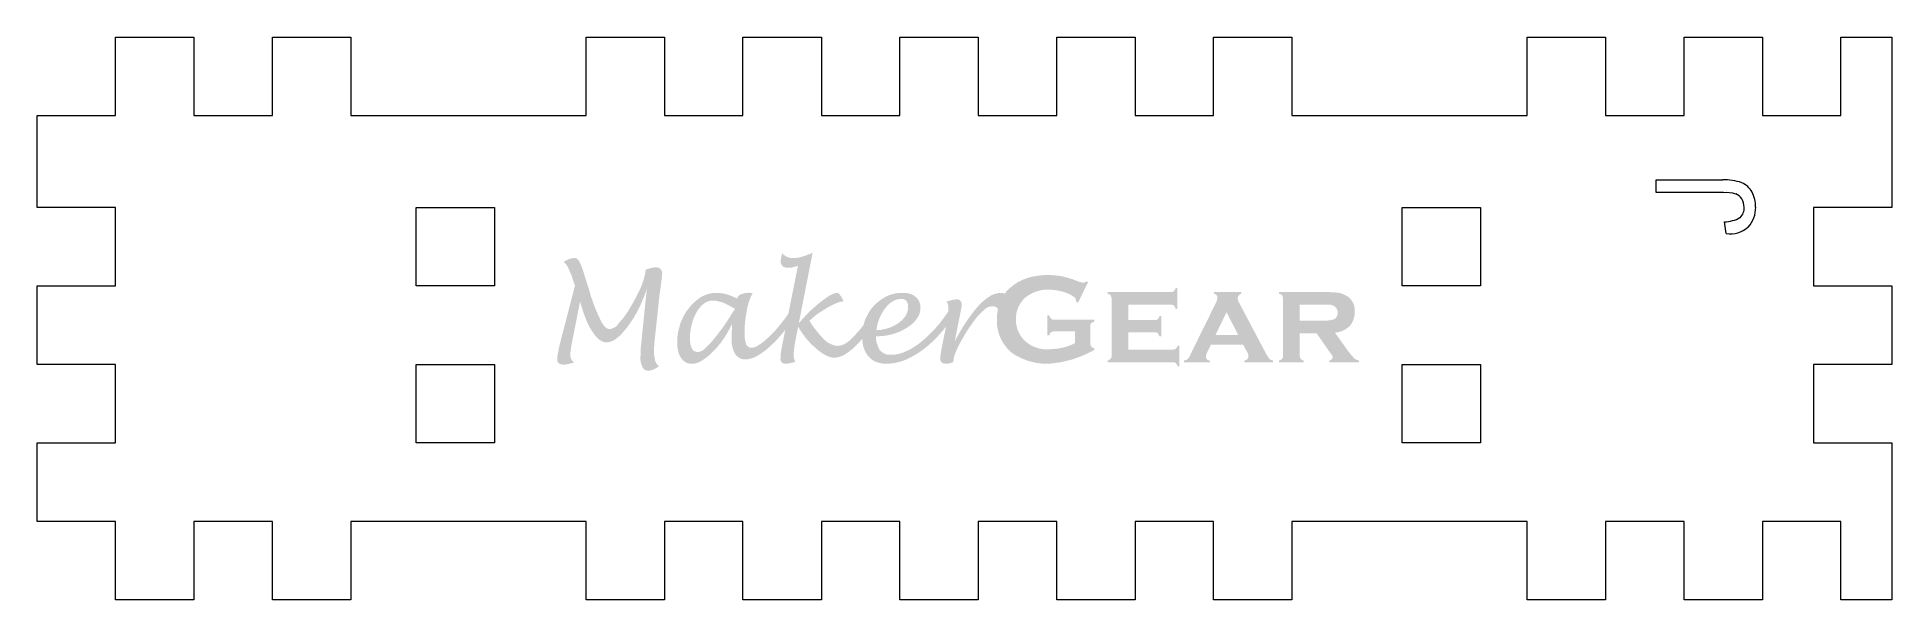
# Model space of a CAD drawing. Header units: millimetres. Extents: x 936 to 2708, y -212 to 661.
# Drawn here: x 2485.6 to 2600.6, y -102.4 to -67.6 of the extents above.
import ezdxf

# ---------------------------------------------------------------- set-up
doc = ezdxf.new("R2010")
doc.units = ezdxf.units.MM
doc.header["$MEASUREMENT"] = 0
doc.layers.add('Text Outline', color=5, linetype='Continuous')
doc.layers.add('Text Raster', color=1, linetype='Continuous')

msp = doc.modelspace()

# ---------------------------------------------------------------- hatches: boundary and pattern name
at = {"layer": 'Text Raster', "lineweight": 0}
for points in [[(2519.27, -83.94), (2519.27, -83.95), (2519.35, -84.22), (2519.43, -84.48), (2519.52, -84.75), (2519.62, -85), (2519.66, -85.11), (2519.7, -85.21), (2519.75, -85.32), (2519.8, -85.42), (2519.85, -85.52), (2519.91, -85.61), (2519.97, -85.71), (2520.06, -85.85), (2520.09, -85.9), (2520.13, -85.95), (2520.16, -86), (2520.2, -86.05), (2520.24, -86.09), (2520.28, -86.14), (2520.34, -86.2), (2520.35, -86.21), (2520.37, -86.23), (2520.39, -86.25), (2520.4, -86.26), (2520.42, -86.28), (2520.44, -86.29), (2520.46, -86.31), (2520.48, -86.32), (2520.5, -86.33), (2520.52, -86.35), (2520.54, -86.36), (2520.56, -86.37), (2520.58, -86.38), (2520.6, -86.39), (2520.62, -86.4), (2520.64, -86.41), (2520.65, -86.42), (2520.67, -86.43), (2520.69, -86.44), (2520.71, -86.44), (2520.73, -86.45), (2520.75, -86.46), (2520.77, -86.46), (2520.78, -86.47), (2520.8, -86.47), (2520.82, -86.47), (2520.84, -86.48), (2520.86, -86.48), (2520.88, -86.48), (2520.89, -86.48), (2520.91, -86.48), (2520.95, -86.48), (2521, -86.47), (2521.04, -86.46), (2521.08, -86.45), (2521.1, -86.45), (2521.12, -86.44), (2521.14, -86.44), (2521.16, -86.43), (2521.18, -86.42), (2521.2, -86.42), (2521.22, -86.41), (2521.24, -86.4), (2521.26, -86.39), (2521.28, -86.39), (2521.3, -86.38), (2521.32, -86.37), (2521.34, -86.36), (2521.35, -86.35), (2521.37, -86.34), (2521.39, -86.33), (2521.43, -86.31), (2521.46, -86.28), (2521.5, -86.26), (2521.53, -86.23), (2521.62, -86.15), (2521.72, -86.07), (2521.81, -85.98), (2521.89, -85.89), (2521.98, -85.79), (2522.06, -85.7), (2522.14, -85.6), (2522.22, -85.5), (2522.31, -85.37), (2522.4, -85.24), (2522.49, -85.11), (2522.58, -84.98), (2522.66, -84.84), (2522.74, -84.7), (2522.82, -84.56), (2522.89, -84.42), (2522.97, -84.26), (2523.04, -84.1), (2523.11, -83.94), (2523.18, -83.78), (2523.24, -83.62), (2523.3, -83.45), (2523.36, -83.29), (2523.41, -83.12), (2523.08, -86.35), (2523.05, -86.6), (2523.03, -86.86), (2523.02, -87.07), (2523.02, -87.18), (2523.02, -87.29), (2523.01, -87.33), (2523.01, -87.38), (2523.01, -87.42), (2523.01, -87.47), (2523.01, -87.51), (2523.01, -87.56), (2523.02, -87.6), (2523.03, -87.65), (2523.03, -87.69), (2523.04, -87.74), (2523.05, -87.78), (2523.07, -87.83), (2523.08, -87.87), (2523.1, -87.91), (2523.11, -87.95), (2523.13, -87.99), (2523.13, -88), (2523.14, -88.01), (2523.14, -88.01), (2523.14, -88.02), (2523.14, -88.03), (2523.15, -88.03), (2523.15, -88.04), (2523.15, -88.04), (2523.16, -88.05), (2523.16, -88.06), (2523.16, -88.06), (2523.17, -88.07), (2523.17, -88.07), (2523.18, -88.08), (2523.18, -88.09), (2523.19, -88.09), (2523.19, -88.1), (2523.19, -88.1), (2523.2, -88.11), (2523.2, -88.11), (2523.21, -88.12), (2523.21, -88.12), (2523.22, -88.13), (2523.22, -88.13), (2523.23, -88.14), (2523.24, -88.14), (2523.24, -88.15), (2523.25, -88.15), (2523.25, -88.16), (2523.26, -88.16), (2523.26, -88.17), (2523.27, -88.17), (2523.28, -88.17), (2523.28, -88.18), (2523.29, -88.18), (2523.3, -88.19), (2523.3, -88.19), (2523.31, -88.19), (2523.31, -88.2), (2523.32, -88.2), (2523.33, -88.2), (2523.33, -88.2), (2523.34, -88.21), (2523.35, -88.21), (2523.35, -88.21), (2523.36, -88.21), (2523.37, -88.22), (2523.38, -88.22), (2523.38, -88.22), (2523.39, -88.22), (2523.4, -88.22), (2523.4, -88.23), (2523.41, -88.23), (2523.42, -88.23), (2523.42, -88.23), (2523.43, -88.23), (2523.44, -88.23), (2523.44, -88.23), (2523.45, -88.23), (2523.46, -88.23), (2523.46, -88.23), (2523.47, -88.23), (2523.48, -88.23), (2523.48, -88.23), (2523.5, -88.23), (2523.52, -88.23), (2523.54, -88.23), (2523.56, -88.23), (2523.58, -88.22), (2523.6, -88.22), (2523.62, -88.21), (2523.64, -88.21), (2523.66, -88.21), (2523.68, -88.2), (2523.7, -88.2), (2523.72, -88.19), (2523.74, -88.18), (2523.76, -88.18), (2523.78, -88.17), (2523.8, -88.16), (2523.84, -88.14), (2523.89, -88.12), (2523.94, -88.09), (2523.99, -88.07), (2524.03, -88.04), (2524.08, -88.01), (2524.13, -87.98), (2524.17, -87.95), (2524.16, -87.95), (2524.15, -87.94), (2524.14, -87.93), (2524.13, -87.92), (2524.12, -87.91), (2524.11, -87.91), (2524.1, -87.9), (2524.09, -87.89), (2524.08, -87.88), (2524.07, -87.87), (2524.07, -87.86), (2524.06, -87.85), (2524.05, -87.84), (2524.04, -87.83), (2524.03, -87.82), (2524.02, -87.81), (2524.02, -87.8), (2524.01, -87.79), (2524, -87.78), (2524, -87.76), (2523.99, -87.75), (2523.98, -87.74), (2523.98, -87.73), (2523.97, -87.72), (2523.96, -87.71), (2523.96, -87.7), (2523.95, -87.68), (2523.95, -87.67), (2523.94, -87.66), (2523.94, -87.65), (2523.93, -87.64), (2523.93, -87.62), (2523.91, -87.55), (2523.9, -87.47), (2523.88, -87.4), (2523.87, -87.32), (2523.86, -87.24), (2523.86, -87.16), (2523.85, -87.09), (2523.85, -87.01), (2523.85, -86.88), (2523.88, -86.47), (2524.15, -83.95), (2524.19, -83.54), (2524.23, -83.28), (2524.27, -83.02), (2524.33, -82.51), (2524.34, -82.44), (2524.34, -82.41), (2524.35, -82.38), (2524.35, -82.34), (2524.35, -82.31), (2524.35, -82.28), (2524.35, -82.25), (2524.35, -82.24), (2524.35, -82.22), (2524.36, -82.21), (2524.36, -82.2), (2524.36, -82.19), (2524.36, -82.18), (2524.36, -82.17), (2524.35, -82.16), (2524.35, -82.15), (2524.35, -82.14), (2524.35, -82.13), (2524.35, -82.12), (2524.35, -82.11), (2524.34, -82.1), (2524.34, -82.09), (2524.34, -82.08), (2524.34, -82.07), (2524.33, -82.06), (2524.33, -82.05), (2524.32, -82.04), (2524.32, -82.03), (2524.32, -82.02), (2524.31, -82.01), (2524.31, -82), (2524.3, -81.99), (2524.29, -81.98), (2524.29, -81.97), (2524.28, -81.96), (2524.28, -81.95), (2524.27, -81.95), (2524.26, -81.94), (2524.26, -81.93), (2524.25, -81.92), (2524.24, -81.92), (2524.24, -81.91), (2524.23, -81.91), (2524.22, -81.9), (2524.21, -81.9), (2524.21, -81.89), (2524.2, -81.88), (2524.19, -81.88), (2524.18, -81.88), (2524.17, -81.87), (2524.16, -81.87), (2524.15, -81.86), (2524.15, -81.86), (2524.14, -81.85), (2524.13, -81.85), (2524.12, -81.85), (2524.11, -81.84), (2524.1, -81.84), (2524.09, -81.84), (2524.08, -81.84), (2524.07, -81.83), (2524.06, -81.83), (2524.05, -81.83), (2524.04, -81.83), (2524.04, -81.83), (2524.03, -81.83), (2524.02, -81.82), (2524.01, -81.82), (2524, -81.82), (2523.99, -81.82), (2523.98, -81.82), (2523.95, -81.83), (2523.91, -81.83), (2523.88, -81.83), (2523.85, -81.84), (2523.81, -81.84), (2523.78, -81.85), (2523.75, -81.85), (2523.72, -81.86), (2523.62, -81.88), (2523.53, -81.91), (2523.43, -81.94), (2523.34, -81.97), (2523.32, -82.1), (2523.3, -82.23), (2523.27, -82.36), (2523.24, -82.48), (2523.2, -82.61), (2523.16, -82.74), (2523.12, -82.86), (2523.07, -82.99), (2523, -83.15), (2522.92, -83.31), (2522.84, -83.47), (2522.76, -83.63), (2522.68, -83.79), (2522.59, -83.95), (2522.5, -84.11), (2522.25, -84.54), (2522.16, -84.67), (2522.06, -84.81), (2521.97, -84.94), (2521.87, -85.06), (2521.76, -85.18), (2521.65, -85.3), (2521.64, -85.32), (2521.63, -85.34), (2521.62, -85.36), (2521.61, -85.37), (2521.59, -85.39), (2521.58, -85.41), (2521.56, -85.42), (2521.55, -85.44), (2521.53, -85.46), (2521.52, -85.47), (2521.5, -85.49), (2521.48, -85.5), (2521.47, -85.51), (2521.45, -85.53), (2521.43, -85.54), (2521.41, -85.55), (2521.39, -85.56), (2521.37, -85.57), (2521.35, -85.58), (2521.33, -85.59), (2521.31, -85.6), (2521.29, -85.61), (2521.27, -85.62), (2521.25, -85.62), (2521.23, -85.63), (2521.21, -85.63), (2521.19, -85.64), (2521.16, -85.64), (2521.14, -85.65), (2521.12, -85.65), (2521.1, -85.65), (2521.08, -85.65), (2521.07, -85.65), (2521.06, -85.65), (2521.05, -85.65), (2521.04, -85.64), (2521.03, -85.64), (2521.02, -85.64), (2521.01, -85.63), (2521, -85.63), (2520.99, -85.63), (2520.98, -85.62), (2520.97, -85.62), (2520.96, -85.61), (2520.95, -85.61), (2520.94, -85.61), (2520.93, -85.6), (2520.93, -85.6), (2520.92, -85.59), (2520.91, -85.59), (2520.9, -85.58), (2520.89, -85.57), (2520.88, -85.57), (2520.87, -85.56), (2520.86, -85.56), (2520.86, -85.55), (2520.85, -85.54), (2520.84, -85.54), (2520.83, -85.53), (2520.83, -85.52), (2520.82, -85.52), (2520.81, -85.51), (2520.8, -85.5), (2520.8, -85.49), (2520.77, -85.46), (2520.74, -85.43), (2520.72, -85.4), (2520.69, -85.36), (2520.67, -85.33), (2520.65, -85.29), (2520.62, -85.26), (2520.6, -85.22), (2520.52, -85.06), (2520.45, -84.9), (2520.37, -84.74), (2520.3, -84.58), (2520.23, -84.42), (2520.17, -84.25), (2520.1, -84.08), (2519.95, -83.64), (2519.93, -83.59), (2519.92, -83.55), (2519.85, -83.3), (2519.5, -82.18), (2519.45, -82.03), (2519.43, -81.95), (2519.4, -81.88), (2519.37, -81.8), (2519.34, -81.73), (2519.31, -81.66), (2519.27, -81.55), (2519.26, -81.53), (2519.25, -81.52), (2519.24, -81.5), (2519.23, -81.48), (2519.22, -81.47), (2519.21, -81.45), (2519.2, -81.43), (2519.19, -81.42), (2519.18, -81.4), (2519.16, -81.39), (2519.15, -81.37), (2519.14, -81.36), (2519.13, -81.35), (2519.11, -81.33), (2519.1, -81.32), (2519.1, -81.32), (2519.09, -81.31), (2519.09, -81.31), (2519.08, -81.31), (2519.08, -81.3), (2519.07, -81.3), (2519.07, -81.29), (2519.06, -81.29), (2519.05, -81.29), (2519.05, -81.28), (2519.04, -81.28), (2519.03, -81.28), (2519.03, -81.27), (2519.02, -81.27), (2519.02, -81.27), (2519.01, -81.27), (2519, -81.26), (2519, -81.26), (2518.99, -81.26), (2518.98, -81.26), (2518.98, -81.26), (2518.97, -81.26), (2518.96, -81.25), (2518.95, -81.25), (2518.95, -81.25), (2518.94, -81.25), (2518.93, -81.25), (2518.93, -81.25), (2518.92, -81.25), (2518.91, -81.25), (2518.89, -81.25), (2518.87, -81.25), (2518.85, -81.25), (2518.83, -81.26), (2518.82, -81.26), (2518.8, -81.26), (2518.78, -81.26), (2518.76, -81.27), (2518.74, -81.27), (2518.72, -81.28), (2518.7, -81.28), (2518.68, -81.29), (2518.66, -81.29), (2518.64, -81.3), (2518.62, -81.3), (2518.6, -81.31), (2518.56, -81.33), (2518.51, -81.35), (2518.47, -81.37), (2518.42, -81.39), (2518.38, -81.41), (2518.34, -81.44), (2518.29, -81.46), (2518.25, -81.49), (2518.27, -81.51), (2518.29, -81.53), (2518.31, -81.54), (2518.33, -81.56), (2518.35, -81.58), (2518.37, -81.6), (2518.39, -81.62), (2518.4, -81.65), (2518.42, -81.67), (2518.44, -81.69), (2518.45, -81.71), (2518.47, -81.73), (2518.48, -81.76), (2518.49, -81.78), (2518.51, -81.8), (2518.52, -81.83), (2518.59, -81.99), (2518.66, -82.15), (2518.73, -82.31), (2518.79, -82.48), (2518.95, -82.97), (2518.09, -86.29), (2517.99, -86.67), (2517.95, -86.86), (2517.9, -87.12), (2517.89, -87.18), (2517.88, -87.24), (2517.87, -87.3), (2517.86, -87.36), (2517.86, -87.42), (2517.86, -87.49), (2517.85, -87.55), (2517.85, -87.56), (2517.85, -87.56), (2517.85, -87.57), (2517.85, -87.58), (2517.85, -87.59), (2517.85, -87.6), (2517.85, -87.6), (2517.86, -87.61), (2517.86, -87.62), (2517.86, -87.63), (2517.86, -87.64), (2517.86, -87.64), (2517.86, -87.65), (2517.87, -87.66), (2517.87, -87.67), (2517.87, -87.67), (2517.88, -87.68), (2517.88, -87.69), (2517.88, -87.7), (2517.89, -87.7), (2517.89, -87.71), (2517.9, -87.72), (2517.9, -87.72), (2517.91, -87.73), (2517.91, -87.74), (2517.92, -87.74), (2517.92, -87.75), (2517.93, -87.75), (2517.93, -87.76), (2517.94, -87.77), (2517.94, -87.77), (2517.95, -87.78), (2517.97, -87.78), (2517.98, -87.79), (2518, -87.8), (2518.02, -87.81), (2518.04, -87.82), (2518.06, -87.82), (2518.07, -87.83), (2518.09, -87.83), (2518.11, -87.84), (2518.13, -87.84), (2518.15, -87.84), (2518.17, -87.85), (2518.19, -87.85), (2518.21, -87.85), (2518.23, -87.85), (2518.25, -87.85), (2518.28, -87.85), (2518.32, -87.85), (2518.35, -87.84), (2518.39, -87.84), (2518.42, -87.84), (2518.46, -87.83), (2518.49, -87.82), (2518.53, -87.82), (2518.72, -87.77), (2518.91, -87.72), (2518.9, -87.71), (2518.89, -87.71), (2518.89, -87.7), (2518.88, -87.7), (2518.87, -87.69), (2518.87, -87.69), (2518.86, -87.69), (2518.85, -87.68), (2518.85, -87.68), (2518.84, -87.67), (2518.83, -87.67), (2518.83, -87.66), (2518.82, -87.65), (2518.81, -87.65), (2518.81, -87.64), (2518.8, -87.64), (2518.8, -87.63), (2518.79, -87.63), (2518.79, -87.62), (2518.78, -87.61), (2518.78, -87.61), (2518.77, -87.6), (2518.77, -87.59), (2518.76, -87.59), (2518.76, -87.58), (2518.75, -87.57), (2518.75, -87.57), (2518.74, -87.56), (2518.74, -87.55), (2518.73, -87.55), (2518.73, -87.54), (2518.73, -87.53), (2518.72, -87.52), (2518.71, -87.5), (2518.71, -87.49), (2518.7, -87.47), (2518.7, -87.46), (2518.69, -87.44), (2518.69, -87.43), (2518.68, -87.41), (2518.68, -87.39), (2518.68, -87.38), (2518.67, -87.36), (2518.67, -87.34), (2518.67, -87.33), (2518.67, -87.31), (2518.67, -87.29), (2518.67, -87.28), (2518.67, -87.2), (2518.67, -87.11), (2518.68, -87.03), (2518.69, -86.95), (2518.72, -86.72), (2518.76, -86.5)], [(2554.9, -85.86), (2553.26, -85.86), (2553.26, -86.92), (2556.02, -86.92), (2556.03, -86.92), (2556.04, -86.92), (2556.05, -86.92), (2556.05, -86.92), (2556.06, -86.92), (2556.07, -86.92), (2556.07, -86.92), (2556.08, -86.91), (2556.08, -86.91), (2556.09, -86.91), (2556.1, -86.91), (2556.1, -86.91), (2556.11, -86.91), (2556.11, -86.91), (2556.12, -86.9), (2556.13, -86.9), (2556.13, -86.9), (2556.14, -86.9), (2556.14, -86.9), (2556.15, -86.89), (2556.15, -86.89), (2556.16, -86.89), (2556.16, -86.89), (2556.17, -86.88), (2556.18, -86.88), (2556.18, -86.88), (2556.19, -86.88), (2556.19, -86.87), (2556.2, -86.87), (2556.2, -86.87), (2556.21, -86.86), (2556.21, -86.86), (2556.22, -86.85), (2556.22, -86.85), (2556.23, -86.84), (2556.23, -86.84), (2556.24, -86.83), (2556.24, -86.83), (2556.25, -86.82), (2556.25, -86.82), (2556.25, -86.81), (2556.26, -86.81), (2556.26, -86.8), (2556.27, -86.79), (2556.27, -86.79), (2556.27, -86.78), (2556.28, -86.77), (2556.28, -86.77), (2556.28, -86.76), (2556.29, -86.76), (2556.29, -86.75), (2556.29, -86.74), (2556.29, -86.74), (2556.3, -86.73), (2556.3, -86.72), (2556.3, -86.71), (2556.3, -86.71), (2556.3, -86.7), (2556.31, -86.69), (2556.31, -86.69), (2556.31, -86.68), (2556.31, -86.67), (2556.31, -86.67), (2556.42, -86.67), (2556.42, -87.96), (2556.31, -87.96), (2556.31, -87.94), (2556.3, -87.93), (2556.3, -87.92), (2556.29, -87.91), (2556.29, -87.89), (2556.28, -87.88), (2556.28, -87.87), (2556.27, -87.86), (2556.27, -87.84), (2556.26, -87.83), (2556.25, -87.82), (2556.24, -87.81), (2556.24, -87.8), (2556.23, -87.79), (2556.22, -87.78), (2556.21, -87.77), (2556.21, -87.76), (2556.2, -87.76), (2556.2, -87.75), (2556.19, -87.75), (2556.19, -87.75), (2556.18, -87.74), (2556.17, -87.74), (2556.17, -87.74), (2556.16, -87.73), (2556.16, -87.73), (2556.15, -87.73), (2556.15, -87.73), (2556.14, -87.72), (2556.13, -87.72), (2556.13, -87.72), (2556.12, -87.72), (2556.12, -87.72), (2556.11, -87.71), (2556.1, -87.71), (2556.1, -87.71), (2556.09, -87.71), (2556.09, -87.71), (2556.08, -87.71), (2556.07, -87.71), (2556.07, -87.71), (2556.06, -87.71), (2556.05, -87.71), (2556.05, -87.71), (2556.04, -87.71), (2556.04, -87.71), (2556.03, -87.71), (2556.02, -87.71), (2551.97, -87.71), (2551.97, -87.6), (2551.98, -87.6), (2551.99, -87.59), (2552.01, -87.59), (2552.02, -87.58), (2552.03, -87.58), (2552.04, -87.57), (2552.06, -87.57), (2552.07, -87.56), (2552.08, -87.55), (2552.09, -87.55), (2552.1, -87.54), (2552.12, -87.53), (2552.13, -87.52), (2552.14, -87.52), (2552.15, -87.51), (2552.16, -87.5), (2552.16, -87.49), (2552.17, -87.49), (2552.17, -87.48), (2552.17, -87.48), (2552.18, -87.47), (2552.18, -87.47), (2552.18, -87.46), (2552.19, -87.46), (2552.19, -87.45), (2552.19, -87.45), (2552.2, -87.44), (2552.2, -87.43), (2552.2, -87.43), (2552.2, -87.42), (2552.21, -87.42), (2552.21, -87.41), (2552.21, -87.4), (2552.21, -87.4), (2552.21, -87.39), (2552.21, -87.39), (2552.21, -87.38), (2552.22, -87.37), (2552.22, -87.37), (2552.22, -87.36), (2552.22, -87.35), (2552.22, -87.35), (2552.22, -87.34), (2552.22, -87.34), (2552.22, -87.33), (2552.22, -87.32), (2552.22, -87.32), (2552.22, -87.31), (2552.22, -83.75), (2552.22, -83.74), (2552.22, -83.73), (2552.22, -83.73), (2552.21, -83.72), (2552.21, -83.71), (2552.21, -83.71), (2552.21, -83.7), (2552.21, -83.7), (2552.21, -83.69), (2552.21, -83.68), (2552.21, -83.68), (2552.21, -83.67), (2552.21, -83.67), (2552.2, -83.66), (2552.2, -83.65), (2552.2, -83.65), (2552.2, -83.64), (2552.2, -83.64), (2552.19, -83.63), (2552.19, -83.63), (2552.19, -83.62), (2552.19, -83.61), (2552.19, -83.61), (2552.18, -83.6), (2552.18, -83.6), (2552.18, -83.59), (2552.17, -83.59), (2552.17, -83.58), (2552.17, -83.58), (2552.16, -83.57), (2552.16, -83.56), (2552.15, -83.56), (2552.15, -83.55), (2552.14, -83.55), (2552.14, -83.54), (2552.13, -83.54), (2552.13, -83.53), (2552.12, -83.53), (2552.11, -83.53), (2552.11, -83.52), (2552.1, -83.52), (2552.1, -83.51), (2552.09, -83.51), (2552.09, -83.51), (2552.08, -83.5), (2552.07, -83.5), (2552.07, -83.5), (2552.06, -83.49), (2552.05, -83.49), (2552.05, -83.49), (2552.04, -83.48), (2552.03, -83.48), (2552.03, -83.48), (2552.02, -83.48), (2552.01, -83.47), (2552.01, -83.47), (2552, -83.47), (2551.99, -83.47), (2551.99, -83.47), (2551.98, -83.46), (2551.97, -83.46), (2551.97, -83.46), (2551.97, -83.35), (2555.9, -83.35), (2555.91, -83.35), (2555.92, -83.35), (2555.93, -83.35), (2555.93, -83.35), (2555.94, -83.35), (2555.95, -83.35), (2555.95, -83.35), (2555.96, -83.35), (2555.96, -83.35), (2555.97, -83.35), (2555.98, -83.35), (2555.98, -83.34), (2555.99, -83.34), (2555.99, -83.34), (2556, -83.34), (2556.01, -83.34), (2556.01, -83.34), (2556.02, -83.33), (2556.02, -83.33), (2556.03, -83.33), (2556.04, -83.33), (2556.04, -83.33), (2556.05, -83.32), (2556.05, -83.32), (2556.06, -83.32), (2556.06, -83.31), (2556.07, -83.31), (2556.07, -83.31), (2556.08, -83.31), (2556.09, -83.3), (2556.09, -83.3), (2556.1, -83.29), (2556.1, -83.29), (2556.11, -83.28), (2556.11, -83.28), (2556.12, -83.27), (2556.12, -83.27), (2556.12, -83.26), (2556.13, -83.26), (2556.13, -83.25), (2556.14, -83.25), (2556.14, -83.24), (2556.15, -83.24), (2556.15, -83.23), (2556.15, -83.22), (2556.16, -83.22), (2556.16, -83.21), (2556.16, -83.2), (2556.17, -83.2), (2556.17, -83.19), (2556.17, -83.19), (2556.17, -83.18), (2556.18, -83.17), (2556.18, -83.17), (2556.18, -83.16), (2556.18, -83.15), (2556.19, -83.14), (2556.19, -83.14), (2556.19, -83.13), (2556.19, -83.12), (2556.19, -83.12), (2556.19, -83.11), (2556.19, -83.1), (2556.3, -83.1), (2556.3, -84.4), (2556.19, -84.4), (2556.19, -84.38), (2556.19, -84.37), (2556.18, -84.36), (2556.18, -84.34), (2556.17, -84.33), (2556.17, -84.32), (2556.16, -84.3), (2556.15, -84.29), (2556.15, -84.28), (2556.14, -84.27), (2556.13, -84.25), (2556.12, -84.24), (2556.12, -84.23), (2556.11, -84.22), (2556.1, -84.21), (2556.09, -84.2), (2556.09, -84.19), (2556.08, -84.19), (2556.08, -84.19), (2556.07, -84.18), (2556.07, -84.18), (2556.06, -84.18), (2556.05, -84.17), (2556.05, -84.17), (2556.04, -84.17), (2556.04, -84.16), (2556.03, -84.16), (2556.03, -84.16), (2556.02, -84.16), (2556.01, -84.15), (2556.01, -84.15), (2556, -84.15), (2556, -84.15), (2555.99, -84.15), (2555.98, -84.15), (2555.98, -84.15), (2555.97, -84.14), (2555.96, -84.14), (2555.96, -84.14), (2555.95, -84.14), (2555.95, -84.14), (2555.94, -84.14), (2555.93, -84.14), (2555.93, -84.14), (2555.92, -84.14), (2555.91, -84.14), (2555.91, -84.14), (2555.9, -84.14), (2553.26, -84.14), (2553.26, -85.1), (2554.9, -85.1), (2554.91, -85.1), (2554.92, -85.1), (2554.92, -85.1), (2554.93, -85.1), (2554.93, -85.1), (2554.94, -85.1), (2554.95, -85.1), (2554.95, -85.09), (2554.96, -85.09), (2554.97, -85.09), (2554.97, -85.09), (2554.98, -85.09), (2554.98, -85.09), (2554.99, -85.09), (2554.99, -85.09), (2555, -85.08), (2555.01, -85.08), (2555.01, -85.08), (2555.02, -85.08), (2555.02, -85.08), (2555.03, -85.07), (2555.04, -85.07), (2555.04, -85.07), (2555.05, -85.07), (2555.05, -85.06), (2555.06, -85.06), (2555.06, -85.06), (2555.07, -85.05), (2555.07, -85.05), (2555.08, -85.05), (2555.08, -85.04), (2555.09, -85.04), (2555.09, -85.03), (2555.1, -85.03), (2555.1, -85.02), (2555.11, -85.02), (2555.11, -85.01), (2555.12, -85.01), (2555.12, -85), (2555.13, -85), (2555.13, -84.99), (2555.13, -84.99), (2555.14, -84.98), (2555.14, -84.97), (2555.15, -84.97), (2555.15, -84.96), (2555.15, -84.96), (2555.16, -84.95), (2555.16, -84.94), (2555.16, -84.94), (2555.17, -84.93), (2555.17, -84.92), (2555.17, -84.92), (2555.17, -84.91), (2555.18, -84.9), (2555.18, -84.9), (2555.18, -84.89), (2555.18, -84.88), (2555.19, -84.88), (2555.19, -84.87), (2555.19, -84.86), (2555.19, -84.86), (2555.19, -84.85), (2555.3, -84.85), (2555.3, -86.11), (2555.19, -86.11), (2555.19, -86.1), (2555.18, -86.08), (2555.18, -86.07), (2555.17, -86.06), (2555.17, -86.04), (2555.16, -86.03), (2555.16, -86.02), (2555.15, -86.01), (2555.14, -85.99), (2555.14, -85.98), (2555.13, -85.97), (2555.12, -85.96), (2555.11, -85.95), (2555.1, -85.93), (2555.1, -85.92), (2555.09, -85.91), (2555.08, -85.91), (2555.08, -85.9), (2555.07, -85.9), (2555.07, -85.9), (2555.06, -85.89), (2555.06, -85.89), (2555.05, -85.89), (2555.05, -85.88), (2555.04, -85.88), (2555.03, -85.88), (2555.03, -85.88), (2555.02, -85.87), (2555.02, -85.87), (2555.01, -85.87), (2555.01, -85.87), (2555, -85.86), (2554.99, -85.86), (2554.99, -85.86), (2554.98, -85.86), (2554.97, -85.86), (2554.97, -85.86), (2554.96, -85.86), (2554.95, -85.86), (2554.95, -85.86), (2554.94, -85.85), (2554.94, -85.85), (2554.93, -85.85), (2554.92, -85.85), (2554.92, -85.85), (2554.91, -85.86), (2554.9, -85.86)]]:
    msp.add_hatch(color=7, dxfattribs=at).paths.add_polyline_path(points, flags=0)
h = msp.add_hatch(color=7, dxfattribs=at)
h.paths.add_polyline_path([(2549.95, -86.52), (2549.95, -85.8), (2548.64, -85.8), (2548.64, -85.8), (2548.63, -85.8), (2548.63, -85.8), (2548.62, -85.8), (2548.62, -85.8), (2548.61, -85.8), (2548.6, -85.8), (2548.6, -85.8), (2548.59, -85.8), (2548.59, -85.81), (2548.58, -85.81), (2548.57, -85.81), (2548.57, -85.81), (2548.56, -85.81), (2548.56, -85.81), (2548.55, -85.81), (2548.54, -85.82), (2548.54, -85.82), (2548.53, -85.82), (2548.53, -85.82), (2548.52, -85.82), (2548.52, -85.83), (2548.51, -85.83), (2548.51, -85.83), (2548.5, -85.83), (2548.5, -85.84), (2548.49, -85.84), (2548.48, -85.84), (2548.48, -85.84), (2548.47, -85.85), (2548.47, -85.85), (2548.46, -85.85), (2548.46, -85.86), (2548.45, -85.86), (2548.45, -85.87), (2548.45, -85.87), (2548.44, -85.88), (2548.44, -85.88), (2548.43, -85.89), (2548.43, -85.9), (2548.42, -85.9), (2548.42, -85.91), (2548.42, -85.91), (2548.41, -85.92), (2548.41, -85.92), (2548.4, -85.93), (2548.4, -85.94), (2548.4, -85.94), (2548.39, -85.95), (2548.39, -85.96), (2548.39, -85.96), (2548.39, -85.97), (2548.38, -85.98), (2548.38, -85.98), (2548.38, -85.99), (2548.38, -85.99), (2548.37, -86), (2548.37, -86.01), (2548.37, -86.02), (2548.37, -86.02), (2548.37, -86.03), (2548.37, -86.04), (2548.37, -86.04), (2548.36, -86.05), (2548.24, -86.05), (2548.24, -84.81), (2548.36, -84.81), (2548.37, -84.82), (2548.37, -84.84), (2548.38, -84.85), (2548.38, -84.86), (2548.39, -84.88), (2548.39, -84.89), (2548.4, -84.9), (2548.4, -84.91), (2548.41, -84.93), (2548.42, -84.94), (2548.42, -84.95), (2548.43, -84.96), (2548.44, -84.97), (2548.45, -84.99), (2548.46, -85), (2548.46, -85.01), (2548.47, -85.01), (2548.47, -85.01), (2548.48, -85.02), (2548.48, -85.02), (2548.49, -85.03), (2548.49, -85.03), (2548.5, -85.03), (2548.5, -85.03), (2548.51, -85.04), (2548.51, -85.04), (2548.52, -85.04), (2548.53, -85.05), (2548.53, -85.05), (2548.54, -85.05), (2548.54, -85.05), (2548.55, -85.05), (2548.55, -85.06), (2548.56, -85.06), (2548.57, -85.06), (2548.57, -85.06), (2548.58, -85.06), (2548.58, -85.06), (2548.59, -85.06), (2548.6, -85.06), (2548.6, -85.06), (2548.61, -85.06), (2548.62, -85.06), (2548.62, -85.06), (2548.63, -85.06), (2548.63, -85.06), (2548.64, -85.06), (2548.64, -85.06), (2551.16, -85.06), (2551.16, -85.19), (2551.15, -85.19), (2551.13, -85.19), (2551.12, -85.2), (2551.11, -85.2), (2551.1, -85.21), (2551.08, -85.21), (2551.07, -85.22), (2551.06, -85.23), (2551.05, -85.23), (2551.03, -85.24), (2551.02, -85.25), (2551.01, -85.25), (2551, -85.26), (2550.99, -85.27), (2550.98, -85.28), (2550.96, -85.29), (2550.96, -85.29), (2550.96, -85.3), (2550.95, -85.3), (2550.95, -85.3), (2550.95, -85.31), (2550.94, -85.32), (2550.94, -85.32), (2550.94, -85.33), (2550.93, -85.33), (2550.93, -85.34), (2550.93, -85.34), (2550.93, -85.35), (2550.92, -85.35), (2550.92, -85.36), (2550.92, -85.37), (2550.92, -85.37), (2550.92, -85.38), (2550.91, -85.38), (2550.91, -85.39), (2550.91, -85.4), (2550.91, -85.4), (2550.91, -85.41), (2550.91, -85.41), (2550.91, -85.42), (2550.91, -85.43), (2550.91, -85.43), (2550.91, -85.44), (2550.91, -85.45), (2550.91, -85.45), (2550.91, -85.46), (2550.91, -85.46), (2550.91, -85.47), (2550.91, -86.56), (2550.91, -86.57), (2550.91, -86.58), (2550.91, -86.59), (2550.91, -86.59), (2550.91, -86.6), (2550.91, -86.61), (2550.91, -86.61), (2550.91, -86.62), (2550.92, -86.62), (2550.92, -86.63), (2550.92, -86.64), (2550.92, -86.64), (2550.92, -86.65), (2550.92, -86.65), (2550.93, -86.66), (2550.93, -86.66), (2550.93, -86.67), (2550.93, -86.68), (2550.93, -86.68), (2550.94, -86.69), (2550.94, -86.69), (2550.94, -86.7), (2550.94, -86.7), (2550.95, -86.71), (2550.95, -86.71), (2550.95, -86.72), (2550.96, -86.73), (2550.96, -86.74), (2550.97, -86.75), (2550.97, -86.75), (2550.98, -86.76), (2550.98, -86.76), (2550.99, -86.76), (2550.99, -86.77), (2551, -86.77), (2551.01, -86.78), (2551.01, -86.78), (2551.02, -86.79), (2551.02, -86.79), (2551.03, -86.79), (2551.03, -86.8), (2551.04, -86.8), (2551.05, -86.81), (2551.05, -86.81), (2551.06, -86.81), (2551.07, -86.81), (2551.07, -86.82), (2551.08, -86.82), (2551.09, -86.82), (2551.09, -86.83), (2551.1, -86.83), (2551.11, -86.83), (2551.11, -86.83), (2551.12, -86.83), (2551.13, -86.84), (2551.13, -86.84), (2551.14, -86.84), (2551.15, -86.84), (2551.15, -86.84), (2551.16, -86.84), (2551.16, -86.94), (2550.99, -87.03), (2550.82, -87.12), (2550.65, -87.2), (2550.47, -87.28), (2550.29, -87.35), (2550.11, -87.42), (2549.93, -87.48), (2549.75, -87.54), (2549.56, -87.59), (2549.37, -87.64), (2549.18, -87.68), (2548.99, -87.72), (2548.8, -87.74), (2548.61, -87.77), (2548.42, -87.79), (2548.23, -87.8), (2548.16, -87.8), (2548.09, -87.8), (2548.03, -87.8), (2547.96, -87.79), (2547.89, -87.79), (2547.82, -87.78), (2547.75, -87.77), (2547.68, -87.76), (2547.61, -87.75), (2547.54, -87.74), (2547.48, -87.73), (2547.41, -87.71), (2547.34, -87.7), (2547.27, -87.68), (2547.2, -87.66), (2547.14, -87.65), (2547.07, -87.63), (2547, -87.6), (2546.94, -87.58), (2546.87, -87.56), (2546.81, -87.53), (2546.74, -87.51), (2546.68, -87.48), (2546.62, -87.45), (2546.55, -87.42), (2546.49, -87.39), (2546.43, -87.36), (2546.37, -87.33), (2546.31, -87.3), (2546.25, -87.26), (2546.19, -87.23), (2546.13, -87.19), (2546.07, -87.14), (2546.01, -87.1), (2545.96, -87.05), (2545.9, -87), (2545.85, -86.94), (2545.8, -86.89), (2545.74, -86.83), (2545.69, -86.77), (2545.65, -86.71), (2545.6, -86.65), (2545.55, -86.59), (2545.51, -86.52), (2545.47, -86.45), (2545.43, -86.39), (2545.39, -86.32), (2545.36, -86.25), (2545.33, -86.18), (2545.29, -86.1), (2545.27, -86.03), (2545.24, -85.96), (2545.22, -85.88), (2545.2, -85.81), (2545.18, -85.73), (2545.16, -85.66), (2545.15, -85.58), (2545.13, -85.5), (2545.12, -85.43), (2545.12, -85.35), (2545.11, -85.28), (2545.11, -85.2), (2545.11, -85.13), (2545.11, -84.97), (2545.11, -84.89), (2545.12, -84.81), (2545.13, -84.72), (2545.14, -84.64), (2545.15, -84.56), (2545.16, -84.48), (2545.18, -84.4), (2545.17, -84.39), (2545.16, -84.37), (2545.15, -84.36), (2545.14, -84.35), (2545.12, -84.34), (2545.11, -84.33), (2545.1, -84.32), (2545.09, -84.31), (2545.08, -84.31), (2545.08, -84.3), (2545.07, -84.3), (2545.06, -84.29), (2545.06, -84.29), (2545.05, -84.29), (2545.04, -84.28), (2545.04, -84.28), (2545.03, -84.28), (2545.02, -84.27), (2545.01, -84.27), (2545.01, -84.27), (2545, -84.26), (2544.99, -84.26), (2544.98, -84.26), (2544.98, -84.25), (2544.97, -84.25), (2544.96, -84.25), (2544.95, -84.25), (2544.95, -84.25), (2544.94, -84.24), (2544.93, -84.24), (2544.92, -84.24), (2544.91, -84.24), (2544.91, -84.24), (2544.9, -84.24), (2544.89, -84.24), (2544.88, -84.24), (2544.87, -84.24), (2544.87, -84.24), (2544.86, -84.24), (2544.85, -84.24), (2544.83, -84.24), (2544.81, -84.24), (2544.79, -84.24), (2544.77, -84.24), (2544.75, -84.24), (2544.73, -84.25), (2544.71, -84.25), (2544.69, -84.26), (2544.67, -84.26), (2544.66, -84.27), (2544.64, -84.27), (2544.62, -84.28), (2544.6, -84.29), (2544.58, -84.29), (2544.56, -84.3), (2544.54, -84.31), (2544.52, -84.32), (2544.51, -84.33), (2544.49, -84.34), (2544.47, -84.35), (2544.45, -84.36), (2544.44, -84.37), (2544.42, -84.38), (2544.4, -84.39), (2544.39, -84.4), (2544.37, -84.42), (2544.36, -84.43), (2544.34, -84.44), (2544.33, -84.46), (2544.32, -84.47), (2544.3, -84.48), (2544.29, -84.5), (2544.24, -84.54), (2544.19, -84.59), (2544.14, -84.63), (2544.09, -84.68), (2544.05, -84.72), (2544, -84.77), (2543.96, -84.82), (2543.91, -84.87), (2543.87, -84.92), (2543.83, -84.97), (2543.79, -85.02), (2543.74, -85.07), (2543.71, -85.13), (2543.67, -85.18), (2543.63, -85.23), (2543.36, -85.62), (2543.25, -85.78), (2543.15, -85.95), (2543.05, -86.12), (2542.95, -86.29), (2542.85, -86.47), (2542.76, -86.64), (2542.69, -86.79), (2542.62, -86.93), (2542.56, -87.08), (2542.5, -87.23), (2542.48, -87.28), (2542.47, -87.33), (2542.46, -87.38), (2542.44, -87.43), (2542.43, -87.48), (2542.43, -87.53), (2542.42, -87.58), (2542.41, -87.63), (2542.42, -87.68), (2542.39, -87.7), (2542.36, -87.71), (2542.33, -87.72), (2542.3, -87.73), (2542.27, -87.75), (2542.24, -87.76), (2542.21, -87.77), (2542.18, -87.78), (2542.16, -87.78), (2542.13, -87.79), (2542.11, -87.79), (2542.09, -87.79), (2542.06, -87.8), (2542.04, -87.8), (2542.02, -87.8), (2541.99, -87.8), (2541.97, -87.8), (2541.95, -87.8), (2541.93, -87.8), (2541.91, -87.8), (2541.9, -87.8), (2541.88, -87.79), (2541.86, -87.79), (2541.84, -87.78), (2541.82, -87.78), (2541.8, -87.77), (2541.78, -87.77), (2541.77, -87.76), (2541.75, -87.75), (2541.73, -87.74), (2541.71, -87.73), (2541.7, -87.72), (2541.69, -87.72), (2541.68, -87.71), (2541.68, -87.71), (2541.67, -87.7), (2541.67, -87.69), (2541.66, -87.69), (2541.66, -87.68), (2541.65, -87.67), (2541.64, -87.67), (2541.64, -87.66), (2541.64, -87.65), (2541.63, -87.64), (2541.63, -87.63), (2541.62, -87.63), (2541.62, -87.62), (2541.62, -87.61), (2541.61, -87.6), (2541.61, -87.59), (2541.61, -87.58), (2541.61, -87.57), (2541.6, -87.57), (2541.6, -87.56), (2541.6, -87.55), (2541.6, -87.54), (2541.6, -87.53), (2541.6, -87.52), (2541.6, -87.51), (2541.6, -87.5), (2541.6, -87.49), (2541.6, -87.49), (2541.6, -87.48), (2541.6, -87.47), (2541.6, -87.43), (2541.6, -87.39), (2541.61, -87.35), (2541.61, -87.31), (2541.62, -87.27), (2541.62, -87.24), (2541.63, -87.2), (2541.68, -86.87), (2541.96, -85.49), (2541.83, -85.66), (2541.69, -85.83), (2541.56, -85.97), (2541.43, -86.12), (2541.3, -86.25), (2541.16, -86.39), (2541.02, -86.52), (2540.88, -86.65), (2540.73, -86.77), (2540.58, -86.89), (2540.44, -86.99), (2540.3, -87.09), (2540.16, -87.18), (2540.01, -87.27), (2539.86, -87.35), (2539.71, -87.43), (2539.55, -87.51), (2539.4, -87.58), (2539.33, -87.6), (2539.26, -87.63), (2539.19, -87.65), (2539.12, -87.67), (2539.05, -87.69), (2538.98, -87.71), (2538.91, -87.72), (2538.84, -87.74), (2538.77, -87.75), (2538.7, -87.76), (2538.63, -87.78), (2538.56, -87.78), (2538.49, -87.79), (2538.42, -87.8), (2538.34, -87.8), (2538.27, -87.8), (2538.23, -87.8), (2538.19, -87.8), (2538.15, -87.8), (2538.11, -87.8), (2538.07, -87.79), (2538.03, -87.79), (2537.99, -87.78), (2537.96, -87.78), (2537.92, -87.77), (2537.88, -87.76), (2537.84, -87.75), (2537.8, -87.74), (2537.76, -87.73), (2537.72, -87.72), (2537.69, -87.71), (2537.65, -87.7), (2537.61, -87.68), (2537.58, -87.67), (2537.55, -87.65), (2537.51, -87.64), (2537.48, -87.62), (2537.45, -87.6), (2537.42, -87.58), (2537.39, -87.56), (2537.36, -87.54), (2537.33, -87.52), (2537.3, -87.49), (2537.27, -87.47), (2537.24, -87.44), (2537.22, -87.42), (2537.19, -87.39), (2537.17, -87.37), (2537.14, -87.34), (2537.12, -87.31), (2537.09, -87.28), (2537.07, -87.24), (2537.05, -87.21), (2537.03, -87.18), (2537.01, -87.15), (2536.99, -87.11), (2536.97, -87.08), (2536.95, -87.04), (2536.93, -87.01), (2536.92, -86.97), (2536.9, -86.94), (2536.89, -86.9), (2536.88, -86.86), (2536.85, -86.79), (2536.84, -86.76), (2536.83, -86.72), (2536.82, -86.69), (2536.81, -86.65), (2536.81, -86.62), (2536.8, -86.58), (2536.79, -86.54), (2536.79, -86.51), (2536.78, -86.47), (2536.78, -86.44), (2536.77, -86.4), (2536.77, -86.36), (2536.77, -86.33), (2536.76, -86.29), (2536.76, -86.25), (2536.68, -86.35), (2536.59, -86.45), (2536.51, -86.54), (2536.42, -86.63), (2536.33, -86.72), (2536.24, -86.8), (2536.16, -86.88), (2536.06, -86.95), (2535.97, -87.03), (2535.87, -87.1), (2535.78, -87.16), (2535.68, -87.23), (2535.64, -87.25), (2535.6, -87.27), (2535.57, -87.29), (2535.53, -87.31), (2535.49, -87.32), (2535.45, -87.34), (2535.41, -87.35), (2535.37, -87.37), (2535.33, -87.38), (2535.29, -87.39), (2535.25, -87.4), (2535.21, -87.41), (2535.17, -87.41), (2535.13, -87.42), (2535.09, -87.43), (2535.05, -87.43), (2535.01, -87.43), (2534.98, -87.43), (2534.94, -87.42), (2534.91, -87.42), (2534.88, -87.41), (2534.84, -87.41), (2534.81, -87.4), (2534.77, -87.39), (2534.74, -87.38), (2534.71, -87.37), (2534.68, -87.36), (2534.64, -87.34), (2534.61, -87.33), (2534.58, -87.32), (2534.55, -87.3), (2534.52, -87.28), (2534.44, -87.24), (2534.35, -87.19), (2534.27, -87.14), (2534.19, -87.08), (2534.11, -87.02), (2534.03, -86.97), (2533.96, -86.9), (2533.8, -86.77), (2533.72, -86.69), (2533.64, -86.62), (2533.56, -86.54), (2533.49, -86.46), (2533.41, -86.38), (2533.34, -86.3), (2533.27, -86.21), (2533.21, -86.13), (2533.14, -86.04), (2533.08, -85.96), (2533.02, -85.87), (2532.96, -85.78), (2532.9, -85.69), (2532.85, -85.6), (2532.79, -85.5), (2532.79, -85.49), (2532.61, -86.42), (2532.57, -86.65), (2532.54, -86.88), (2532.53, -86.98), (2532.52, -87.07), (2532.52, -87.17), (2532.52, -87.27), (2532.52, -87.3), (2532.52, -87.33), (2532.52, -87.35), (2532.52, -87.38), (2532.52, -87.41), (2532.53, -87.44), (2532.53, -87.47), (2532.54, -87.49), (2532.54, -87.51), (2532.55, -87.52), (2532.55, -87.53), (2532.55, -87.54), (2532.56, -87.56), (2532.56, -87.57), (2532.57, -87.58), (2532.57, -87.59), (2532.58, -87.6), (2532.58, -87.62), (2532.59, -87.63), (2532.59, -87.64), (2532.6, -87.65), (2532.61, -87.66), (2532.61, -87.67), (2532.62, -87.68), (2532.44, -87.73), (2532.27, -87.77), (2532.24, -87.78), (2532.21, -87.78), (2532.17, -87.79), (2532.14, -87.79), (2532.11, -87.8), (2532.08, -87.8), (2532.05, -87.8), (2532.01, -87.8), (2532.01, -87.8), (2532, -87.8), (2531.99, -87.8), (2531.98, -87.8), (2531.97, -87.8), (2531.97, -87.8), (2531.96, -87.8), (2531.95, -87.8), (2531.94, -87.8), (2531.93, -87.8), (2531.93, -87.79), (2531.92, -87.79), (2531.91, -87.79), (2531.9, -87.79), (2531.89, -87.78), (2531.89, -87.78), (2531.88, -87.78), (2531.87, -87.78), (2531.86, -87.77), (2531.86, -87.77), (2531.85, -87.77), (2531.84, -87.76), (2531.83, -87.76), (2531.83, -87.75), (2531.82, -87.75), (2531.81, -87.75), (2531.81, -87.74), (2531.8, -87.74), (2531.79, -87.73), (2531.79, -87.73), (2531.78, -87.72), (2531.77, -87.72), (2531.77, -87.71), (2531.76, -87.7), (2531.76, -87.7), (2531.75, -87.69), (2531.75, -87.68), (2531.74, -87.67), (2531.74, -87.67), (2531.73, -87.66), (2531.73, -87.65), (2531.73, -87.64), (2531.72, -87.64), (2531.72, -87.63), (2531.72, -87.62), (2531.71, -87.61), (2531.71, -87.6), (2531.71, -87.59), (2531.7, -87.58), (2531.7, -87.58), (2531.7, -87.57), (2531.7, -87.56), (2531.7, -87.55), (2531.69, -87.54), (2531.69, -87.53), (2531.69, -87.52), (2531.69, -87.51), (2531.69, -87.51), (2531.69, -87.5), (2531.69, -87.49), (2531.69, -87.48), (2531.69, -87.47), (2531.69, -87.46), (2531.7, -87.45), (2531.7, -87.41), (2531.7, -87.36), (2531.7, -87.31), (2531.7, -87.26), (2531.71, -87.22), (2531.71, -87.17), (2531.72, -87.12), (2531.77, -86.8), (2531.99, -85.7), (2531.98, -85.71), (2531.88, -85.84), (2531.77, -85.96), (2531.67, -86.09), (2531.56, -86.21), (2531.45, -86.33), (2531.34, -86.45), (2531.22, -86.56), (2531.11, -86.67), (2531.01, -86.76), (2530.9, -86.85), (2530.8, -86.94), (2530.69, -87.02), (2530.58, -87.1), (2530.47, -87.17), (2530.36, -87.25), (2530.25, -87.32), (2530.2, -87.34), (2530.16, -87.36), (2530.12, -87.38), (2530.07, -87.4), (2530.03, -87.42), (2529.98, -87.44), (2529.94, -87.45), (2529.89, -87.46), (2529.84, -87.48), (2529.8, -87.49), (2529.75, -87.5), (2529.7, -87.51), (2529.66, -87.52), (2529.61, -87.52), (2529.56, -87.53), (2529.51, -87.53), (2529.49, -87.53), (2529.47, -87.53), (2529.44, -87.53), (2529.42, -87.53), (2529.4, -87.53), (2529.38, -87.52), (2529.35, -87.52), (2529.33, -87.51), (2529.31, -87.51), (2529.28, -87.5), (2529.26, -87.49), (2529.24, -87.48), (2529.22, -87.47), (2529.19, -87.46), (2529.17, -87.45), (2529.15, -87.44), (2529.13, -87.43), (2529.11, -87.42), (2529.09, -87.4), (2529.07, -87.39), (2529.05, -87.37), (2529.03, -87.36), (2529.01, -87.34), (2529, -87.33), (2528.98, -87.31), (2528.96, -87.29), (2528.95, -87.28), (2528.93, -87.26), (2528.92, -87.24), (2528.9, -87.22), (2528.89, -87.2), (2528.88, -87.18), (2528.86, -87.15), (2528.85, -87.12), (2528.83, -87.09), (2528.82, -87.06), (2528.8, -87.03), (2528.79, -87), (2528.78, -86.97), (2528.77, -86.94), (2528.75, -86.91), (2528.74, -86.87), (2528.73, -86.84), (2528.72, -86.81), (2528.71, -86.77), (2528.7, -86.74), (2528.7, -86.71), (2528.69, -86.67), (2528.68, -86.64), (2528.68, -86.61), (2528.67, -86.57), (2528.67, -86.54), (2528.66, -86.5), (2528.66, -86.47), (2528.66, -86.44), (2528.66, -86.4), (2528.66, -86.37), (2528.66, -86.33), (2528.66, -86.3), (2528.66, -86.27), (2528.66, -86.23), (2528.66, -86.2), (2528.67, -86.16), (2528.67, -86.13), (2528.67, -85.96), (2528.69, -85.34), (2528.69, -85.34), (2528.63, -85.46), (2528.57, -85.58), (2528.5, -85.7), (2528.43, -85.83), (2528.36, -85.95), (2528.29, -86.06), (2528.22, -86.18), (2528.14, -86.29), (2528.06, -86.4), (2527.99, -86.51), (2527.9, -86.61), (2527.82, -86.71), (2527.74, -86.81), (2527.65, -86.91), (2527.56, -87), (2527.47, -87.09), (2527.39, -87.17), (2527.31, -87.24), (2527.23, -87.32), (2527.14, -87.38), (2527.06, -87.45), (2526.97, -87.51), (2526.88, -87.57), (2526.79, -87.63), (2526.75, -87.65), (2526.72, -87.67), (2526.68, -87.68), (2526.65, -87.7), (2526.61, -87.71), (2526.58, -87.73), (2526.54, -87.74), (2526.5, -87.75), (2526.47, -87.76), (2526.43, -87.77), (2526.39, -87.78), (2526.35, -87.79), (2526.31, -87.79), (2526.28, -87.8), (2526.24, -87.8), (2526.2, -87.8), (2526.18, -87.8), (2526.15, -87.8), (2526.13, -87.8), (2526.1, -87.8), (2526.08, -87.8), (2526.06, -87.79), (2526.03, -87.79), (2526.01, -87.78), (2525.99, -87.78), (2525.96, -87.77), (2525.94, -87.76), (2525.92, -87.75), (2525.9, -87.75), (2525.87, -87.74), (2525.85, -87.73), (2525.83, -87.72), (2525.81, -87.7), (2525.79, -87.69), (2525.77, -87.68), (2525.75, -87.66), (2525.73, -87.65), (2525.71, -87.63), (2525.69, -87.62), (2525.67, -87.6), (2525.65, -87.59), (2525.63, -87.57), (2525.62, -87.55), (2525.6, -87.53), (2525.58, -87.51), (2525.57, -87.49), (2525.55, -87.47), (2525.54, -87.45), (2525.52, -87.43), (2525.51, -87.4), (2525.49, -87.38), (2525.48, -87.35), (2525.46, -87.33), (2525.45, -87.3), (2525.44, -87.27), (2525.42, -87.25), (2525.41, -87.22), (2525.4, -87.19), (2525.39, -87.16), (2525.38, -87.14), (2525.37, -87.11), (2525.37, -87.08), (2525.36, -87.05), (2525.35, -87.02), (2525.34, -86.96), (2525.32, -86.89), (2525.31, -86.82), (2525.3, -86.75), (2525.3, -86.68), (2525.29, -86.61), (2525.29, -86.54), (2525.29, -86.4), (2525.3, -86.33), (2525.3, -86.26), (2525.3, -86.18), (2525.31, -86.11), (2525.32, -86.04), (2525.33, -85.97), (2525.34, -85.89), (2525.35, -85.82), (2525.37, -85.75), (2525.38, -85.68), (2525.4, -85.61), (2525.42, -85.54), (2525.44, -85.47), (2525.46, -85.4), (2525.48, -85.33), (2525.5, -85.26), (2525.53, -85.19), (2525.56, -85.13), (2525.59, -85.06), (2525.62, -85), (2525.65, -84.93), (2525.68, -84.87), (2525.71, -84.81), (2525.75, -84.74), (2525.79, -84.68), (2525.82, -84.62), (2525.86, -84.56), (2525.9, -84.5), (2525.95, -84.44), (2525.99, -84.39), (2526.07, -84.28), (2526.12, -84.23), (2526.16, -84.18), (2526.2, -84.13), (2526.25, -84.08), (2526.3, -84.04), (2526.35, -83.99), (2526.4, -83.95), (2526.45, -83.9), (2526.5, -83.86), (2526.55, -83.82), (2526.6, -83.78), (2526.66, -83.74), (2526.71, -83.7), (2526.77, -83.67), (2526.83, -83.63), (2526.88, -83.61), (2526.93, -83.58), (2526.99, -83.56), (2527.04, -83.54), (2527.1, -83.52), (2527.15, -83.5), (2527.21, -83.48), (2527.27, -83.46), (2527.33, -83.45), (2527.38, -83.44), (2527.44, -83.43), (2527.5, -83.42), (2527.56, -83.42), (2527.62, -83.41), (2527.68, -83.41), (2527.74, -83.41), (2527.81, -83.41), (2527.85, -83.41), (2527.89, -83.41), (2527.93, -83.42), (2527.97, -83.42), (2528, -83.43), (2528.04, -83.43), (2528.08, -83.44), (2528.12, -83.44), (2528.16, -83.45), (2528.19, -83.46), (2528.23, -83.47), (2528.27, -83.48), (2528.31, -83.49), (2528.43, -83.52), (2528.51, -83.55), (2528.6, -83.58), (2528.68, -83.61), (2528.76, -83.65), (2528.84, -83.68), (2528.92, -83.72), (2529, -83.77), (2529.01, -83.76), (2529.01, -83.74), (2529.01, -83.73), (2529.02, -83.72), (2529.02, -83.71), (2529.03, -83.7), (2529.03, -83.69), (2529.04, -83.68), (2529.04, -83.67), (2529.05, -83.66), (2529.06, -83.65), (2529.06, -83.64), (2529.07, -83.63), (2529.08, -83.62), (2529.09, -83.61), (2529.1, -83.6), (2529.1, -83.59), (2529.11, -83.58), (2529.12, -83.57), (2529.13, -83.56), (2529.14, -83.56), (2529.15, -83.55), (2529.16, -83.54), (2529.17, -83.54), (2529.18, -83.53), (2529.19, -83.52), (2529.2, -83.52), (2529.21, -83.51), (2529.23, -83.51), (2529.24, -83.5), (2529.25, -83.5), (2529.26, -83.5), (2529.29, -83.48), (2529.33, -83.47), (2529.36, -83.46), (2529.4, -83.45), (2529.43, -83.44), (2529.47, -83.43), (2529.5, -83.42), (2529.54, -83.42), (2529.58, -83.41), (2529.61, -83.41), (2529.65, -83.41), (2529.69, -83.4), (2529.72, -83.4), (2529.76, -83.4), (2529.8, -83.41), (2529.83, -83.41), (2529.89, -83.41), (2529.98, -83.41), (2529.95, -83.46), (2529.93, -83.5), (2529.9, -83.55), (2529.87, -83.61), (2529.85, -83.66), (2529.83, -83.71), (2529.81, -83.76), (2529.77, -83.88), (2529.74, -83.94), (2529.72, -84.01), (2529.7, -84.07), (2529.69, -84.14), (2529.67, -84.21), (2529.65, -84.27), (2529.58, -84.66), (2529.55, -84.81), (2529.53, -84.96), (2529.51, -85.11), (2529.49, -85.27), (2529.48, -85.44), (2529.47, -85.61), (2529.47, -85.78), (2529.47, -86), (2529.47, -86.04), (2529.47, -86.08), (2529.47, -86.12), (2529.47, -86.16), (2529.48, -86.2), (2529.48, -86.24), (2529.49, -86.28), (2529.5, -86.32), (2529.5, -86.36), (2529.51, -86.4), (2529.52, -86.44), (2529.53, -86.48), (2529.54, -86.52), (2529.55, -86.56), (2529.56, -86.6), (2529.57, -86.61), (2529.57, -86.62), (2529.58, -86.63), (2529.59, -86.64), (2529.59, -86.65), (2529.6, -86.66), (2529.61, -86.67), (2529.61, -86.68), (2529.62, -86.69), (2529.63, -86.7), (2529.64, -86.7), (2529.65, -86.71), (2529.66, -86.72), (2529.67, -86.73), (2529.68, -86.74), (2529.69, -86.74), (2529.7, -86.75), (2529.71, -86.76), (2529.72, -86.76), (2529.73, -86.77), (2529.74, -86.77), (2529.75, -86.78), (2529.76, -86.78), (2529.77, -86.79), (2529.78, -86.79), (2529.79, -86.8), (2529.81, -86.8), (2529.82, -86.8), (2529.83, -86.8), (2529.84, -86.81), (2529.85, -86.81), (2529.86, -86.81), (2529.88, -86.81), (2529.9, -86.81), (2529.91, -86.81), (2529.93, -86.8), (2529.95, -86.8), (2529.96, -86.8), (2529.98, -86.8), (2530, -86.8), (2530.01, -86.79), (2530.03, -86.79), (2530.04, -86.78), (2530.06, -86.78), (2530.08, -86.78), (2530.09, -86.77), (2530.11, -86.77), (2530.12, -86.76), (2530.14, -86.75), (2530.16, -86.75), (2530.17, -86.74), (2530.19, -86.74), (2530.2, -86.73), (2530.22, -86.72), (2530.23, -86.71), (2530.25, -86.71), (2530.26, -86.7), (2530.28, -86.69), (2530.29, -86.68), (2530.3, -86.67), (2530.32, -86.66), (2530.33, -86.65), (2530.34, -86.64), (2530.36, -86.63), (2530.45, -86.58), (2530.53, -86.52), (2530.62, -86.45), (2530.7, -86.39), (2530.78, -86.32), (2530.86, -86.25), (2530.94, -86.18), (2531.2, -85.92), (2531.39, -85.72), (2531.56, -85.52), (2531.73, -85.31), (2531.96, -85.02), (2532.18, -84.71), (2532.78, -81.72), (2532.74, -81.74), (2532.7, -81.75), (2532.66, -81.77), (2532.61, -81.78), (2532.57, -81.79), (2532.53, -81.8), (2532.49, -81.81), (2532.45, -81.82), (2532.41, -81.83), (2532.38, -81.84), (2532.34, -81.84), (2532.31, -81.85), (2532.27, -81.85), (2532.24, -81.85), (2532.2, -81.85), (2532.16, -81.86), (2532.15, -81.86), (2532.14, -81.85), (2532.13, -81.85), (2532.12, -81.85), (2532.11, -81.85), (2532.1, -81.85), (2532.09, -81.85), (2532.08, -81.85), (2532.06, -81.85), (2532.05, -81.85), (2532.04, -81.84), (2532.03, -81.84), (2532.02, -81.84), (2532.01, -81.84), (2532, -81.83), (2531.99, -81.83), (2531.98, -81.83), (2531.97, -81.82), (2531.96, -81.82), (2531.94, -81.81), (2531.93, -81.81), (2531.92, -81.81), (2531.91, -81.8), (2531.9, -81.8), (2531.89, -81.79), (2531.88, -81.79), (2531.87, -81.78), (2531.86, -81.78), (2531.85, -81.77), (2531.84, -81.76), (2531.84, -81.76), (2531.83, -81.75), (2531.82, -81.74), (2531.81, -81.74), (2531.8, -81.73), (2531.8, -81.72), (2531.79, -81.71), (2531.78, -81.71), (2531.78, -81.7), (2531.77, -81.69), (2531.76, -81.68), (2531.76, -81.67), (2531.75, -81.66), (2531.75, -81.65), (2531.74, -81.64), (2531.74, -81.63), (2531.73, -81.62), (2531.73, -81.61), (2531.73, -81.6), (2531.72, -81.59), (2531.72, -81.58), (2531.72, -81.57), (2531.72, -81.56), (2531.71, -81.55), (2531.71, -81.54), (2531.71, -81.53), (2531.71, -81.51), (2531.71, -81.5), (2531.71, -81.49), (2531.71, -81.48), (2531.71, -81.47), (2531.71, -81.46), (2531.71, -81.45), (2531.71, -81.44), (2531.71, -81.42), (2531.71, -81.39), (2531.71, -81.37), (2531.72, -81.35), (2531.72, -81.33), (2531.72, -81.3), (2531.73, -81.28), (2531.76, -81.11), (2531.79, -80.96), (2531.81, -80.98), (2531.83, -81), (2531.84, -81.01), (2531.86, -81.03), (2531.88, -81.04), (2531.9, -81.06), (2531.92, -81.07), (2531.94, -81.09), (2531.96, -81.1), (2531.98, -81.11), (2532, -81.12), (2532.02, -81.14), (2532.04, -81.15), (2532.06, -81.16), (2532.08, -81.17), (2532.11, -81.18), (2532.13, -81.19), (2532.15, -81.2), (2532.17, -81.2), (2532.19, -81.21), (2532.22, -81.22), (2532.24, -81.22), (2532.26, -81.23), (2532.29, -81.23), (2532.31, -81.24), (2532.33, -81.24), (2532.36, -81.24), (2532.38, -81.25), (2532.4, -81.25), (2532.43, -81.25), (2532.45, -81.25), (2532.51, -81.25), (2532.55, -81.25), (2532.58, -81.25), (2532.62, -81.24), (2532.65, -81.24), (2532.69, -81.24), (2532.72, -81.23), (2532.76, -81.23), (2532.79, -81.22), (2532.83, -81.22), (2532.86, -81.21), (2532.9, -81.2), (2532.93, -81.19), (2532.97, -81.19), (2533, -81.18), (2533.12, -81.14), (2533.21, -81.11), (2533.29, -81.09), (2533.37, -81.05), (2533.45, -81.02), (2533.54, -80.99), (2533.62, -80.95), (2533.69, -80.91), (2532.83, -85.29), (2532.99, -85.11), (2533.15, -84.93), (2533.31, -84.76), (2533.48, -84.59), (2533.65, -84.43), (2533.82, -84.28), (2533.99, -84.13), (2534.17, -83.98), (2534.32, -83.87), (2534.47, -83.76), (2534.63, -83.65), (2534.78, -83.55), (2534.81, -83.54), (2534.83, -83.53), (2534.86, -83.51), (2534.88, -83.5), (2534.91, -83.49), (2534.93, -83.48), (2534.96, -83.47), (2534.98, -83.46), (2535.01, -83.45), (2535.03, -83.44), (2535.06, -83.44), (2535.09, -83.43), (2535.11, -83.42), (2535.14, -83.42), (2535.16, -83.41), (2535.19, -83.41), (2535.2, -83.41), (2535.21, -83.41), (2535.21, -83.41), (2535.22, -83.41), (2535.23, -83.41), (2535.23, -83.41), (2535.24, -83.42), (2535.25, -83.42), (2535.25, -83.42), (2535.26, -83.42), (2535.26, -83.42), (2535.26, -83.42), (2535.27, -83.43), (2535.27, -83.43), (2535.27, -83.43), (2535.28, -83.43), (2535.28, -83.43), (2535.29, -83.43), (2535.29, -83.44), (2535.29, -83.44), (2535.3, -83.44), (2535.3, -83.44), (2535.3, -83.44), (2535.31, -83.45), (2535.31, -83.45), (2535.31, -83.45), (2535.31, -83.45), (2535.32, -83.46), (2535.32, -83.46), (2535.32, -83.46), (2535.33, -83.46), (2535.33, -83.47), (2535.33, -83.47), (2535.34, -83.47), (2535.34, -83.47), (2535.34, -83.48), (2535.34, -83.48), (2535.35, -83.48), (2535.35, -83.49), (2535.35, -83.49), (2535.36, -83.49), (2535.36, -83.5), (2535.36, -83.51), (2535.37, -83.51), (2535.37, -83.52), (2535.38, -83.53), (2535.38, -83.53), (2535.38, -83.54), (2535.42, -83.58), (2535.45, -83.63), (2535.48, -83.68), (2535.51, -83.72), (2535.53, -83.77), (2535.56, -83.82), (2535.58, -83.87), (2535.6, -83.93), (2535.58, -83.93), (2535.55, -83.93), (2535.52, -83.94), (2535.49, -83.95), (2535.46, -83.95), (2535.43, -83.96), (2535.4, -83.97), (2535.38, -83.97), (2535.35, -83.98), (2535.32, -83.99), (2535.29, -84), (2535.26, -84.01), (2535.24, -84.02), (2535.21, -84.03), (2535.18, -84.04), (2535, -84.12), (2534.93, -84.15), (2534.85, -84.19), (2534.78, -84.23), (2534.71, -84.27), (2534.63, -84.31), (2534.56, -84.35), (2534.41, -84.44), (2534.26, -84.54), (2534.11, -84.63), (2533.96, -84.74), (2533.9, -84.78), (2533.84, -84.83), (2533.78, -84.88), (2533.72, -84.93), (2533.66, -84.98), (2533.6, -85.04), (2533.54, -85.09), (2533.49, -85.14), (2533.59, -85.3), (2533.69, -85.45), (2533.8, -85.6), (2533.92, -85.75), (2534.03, -85.89), (2534.15, -86.03), (2534.28, -86.17), (2534.41, -86.31), (2534.43, -86.33), (2534.45, -86.34), (2534.47, -86.36), (2534.49, -86.38), (2534.51, -86.4), (2534.53, -86.41), (2534.56, -86.43), (2534.58, -86.45), (2534.6, -86.46), (2534.63, -86.48), (2534.65, -86.49), (2534.67, -86.51), (2534.7, -86.52), (2534.72, -86.53), (2534.75, -86.55), (2534.77, -86.56), (2534.8, -86.57), (2534.83, -86.58), (2534.85, -86.6), (2534.88, -86.61), (2534.9, -86.62), (2534.93, -86.63), (2534.96, -86.64), (2534.98, -86.64), (2535.01, -86.65), (2535.04, -86.66), (2535.06, -86.67), (2535.09, -86.67), (2535.12, -86.68), (2535.14, -86.69), (2535.17, -86.69), (2535.2, -86.7), (2535.22, -86.7), (2535.24, -86.7), (2535.26, -86.69), (2535.28, -86.69), (2535.31, -86.69), (2535.33, -86.69), (2535.35, -86.68), (2535.37, -86.68), (2535.39, -86.68), (2535.41, -86.67), (2535.43, -86.67), (2535.45, -86.66), (2535.47, -86.65), (2535.49, -86.65), (2535.51, -86.64), (2535.53, -86.63), (2535.58, -86.62), (2535.62, -86.6), (2535.66, -86.58), (2535.71, -86.55), (2535.75, -86.53), (2535.79, -86.5), (2535.83, -86.48), (2535.87, -86.45), (2535.97, -86.37), (2536.06, -86.28), (2536.16, -86.19), (2536.25, -86.1), (2536.5, -85.82), (2536.63, -85.68), (2536.74, -85.53), (2536.84, -85.41), (2536.86, -85.33), (2536.89, -85.25), (2536.91, -85.16), (2536.94, -85.08), (2536.97, -85.02), (2536.99, -84.96), (2537.02, -84.9), (2537.05, -84.85), (2537.08, -84.79), (2537.11, -84.73), (2537.14, -84.67), (2537.17, -84.62), (2537.21, -84.56), (2537.25, -84.51), (2537.28, -84.45), (2537.32, -84.4), (2537.36, -84.35), (2537.41, -84.3), (2537.45, -84.25), (2537.49, -84.2), (2537.54, -84.16), (2537.58, -84.11), (2537.63, -84.07), (2537.67, -84.03), (2537.72, -83.99), (2537.77, -83.95), (2537.82, -83.91), (2537.87, -83.87), (2537.92, -83.83), (2537.98, -83.79), (2538.03, -83.76), (2538.08, -83.73), (2538.14, -83.69), (2538.2, -83.66), (2538.25, -83.63), (2538.31, -83.61), (2538.36, -83.58), (2538.42, -83.56), (2538.48, -83.54), (2538.54, -83.52), (2538.6, -83.5), (2538.66, -83.48), (2538.72, -83.47), (2538.78, -83.45), (2538.84, -83.44), (2538.9, -83.43), (2538.96, -83.42), (2539.02, -83.42), (2539.08, -83.41), (2539.15, -83.41), (2539.21, -83.41), (2539.27, -83.41), (2539.33, -83.41), (2539.38, -83.41), (2539.44, -83.42), (2539.5, -83.42), (2539.55, -83.43), (2539.61, -83.44), (2539.67, -83.45), (2539.72, -83.47), (2539.75, -83.48), (2539.77, -83.48), (2539.79, -83.49), (2539.82, -83.5), (2539.84, -83.51), (2539.86, -83.52), (2539.88, -83.53), (2539.91, -83.54), (2539.93, -83.56), (2539.95, -83.57), (2539.97, -83.58), (2539.99, -83.6), (2540.01, -83.61), (2540.03, -83.62), (2540.05, -83.64), (2540.07, -83.65), (2540.09, -83.67), (2540.11, -83.69), (2540.12, -83.7), (2540.14, -83.72), (2540.16, -83.74), (2540.17, -83.75), (2540.19, -83.77), (2540.2, -83.79), (2540.22, -83.81), (2540.23, -83.83), (2540.24, -83.85), (2540.26, -83.87), (2540.27, -83.89), (2540.28, -83.91), (2540.29, -83.93), (2540.3, -83.95), (2540.31, -83.98), (2540.32, -84), (2540.33, -84.02), (2540.33, -84.04), (2540.34, -84.07), (2540.35, -84.09), (2540.35, -84.11), (2540.36, -84.14), (2540.36, -84.16), (2540.37, -84.19), (2540.37, -84.21), (2540.37, -84.23), (2540.37, -84.26), (2540.37, -84.28), (2540.38, -84.31), (2540.37, -84.35), (2540.37, -84.37), (2540.37, -84.4), (2540.37, -84.42), (2540.37, -84.44), (2540.37, -84.46), (2540.36, -84.48), (2540.36, -84.5), (2540.36, -84.53), (2540.35, -84.55), (2540.35, -84.57), (2540.34, -84.59), (2540.34, -84.61), (2540.33, -84.63), (2540.33, -84.65), (2540.32, -84.67), (2540.31, -84.7), (2540.31, -84.72), (2540.3, -84.74), (2540.29, -84.76), (2540.28, -84.78), (2540.27, -84.8), (2540.26, -84.82), (2540.25, -84.84), (2540.24, -84.86), (2540.23, -84.88), (2540.22, -84.89), (2540.21, -84.91), (2540.2, -84.93), (2540.19, -84.95), (2540.18, -84.97), (2540.13, -85.03), (2540.1, -85.07), (2540.07, -85.11), (2540.03, -85.16), (2540, -85.2), (2539.96, -85.24), (2539.92, -85.27), (2539.88, -85.31), (2539.84, -85.35), (2539.8, -85.38), (2539.76, -85.42), (2539.71, -85.45), (2539.67, -85.48), (2539.62, -85.51), (2539.58, -85.54), (2539.53, -85.57), (2539.48, -85.6), (2539.43, -85.63), (2539.37, -85.66), (2539.32, -85.69), (2539.27, -85.72), (2539.21, -85.75), (2539.15, -85.78), (2539.1, -85.8), (2539.04, -85.83), (2538.99, -85.85), (2538.93, -85.87), (2538.87, -85.89), (2538.81, -85.91), (2538.75, -85.93), (2538.69, -85.95), (2538.64, -85.97), (2538.51, -86), (2538.38, -86.03), (2538.26, -86.05), (2538.13, -86.07), (2538, -86.08), (2537.87, -86.09), (2537.74, -86.1), (2537.61, -86.1), (2537.61, -86.09), (2537.61, -86.15), (2537.61, -86.2), (2537.62, -86.26), (2537.63, -86.32), (2537.63, -86.37), (2537.64, -86.43), (2537.66, -86.48), (2537.67, -86.54), (2537.69, -86.59), (2537.71, -86.65), (2537.73, -86.7), (2537.75, -86.76), (2537.77, -86.81), (2537.8, -86.86), (2537.82, -86.91), (2537.85, -86.96), (2537.87, -86.97), (2537.88, -86.99), (2537.9, -87.01), (2537.92, -87.03), (2537.94, -87.04), (2537.96, -87.06), (2537.98, -87.08), (2538, -87.09), (2538.02, -87.1), (2538.04, -87.12), (2538.06, -87.13), (2538.08, -87.14), (2538.11, -87.16), (2538.13, -87.17), (2538.15, -87.18), (2538.18, -87.19), (2538.2, -87.2), (2538.23, -87.21), (2538.25, -87.21), (2538.28, -87.22), (2538.3, -87.23), (2538.33, -87.23), (2538.35, -87.23), (2538.38, -87.24), (2538.4, -87.24), (2538.43, -87.24), (2538.45, -87.24), (2538.48, -87.24), (2538.5, -87.24), (2538.53, -87.24), (2538.55, -87.24), (2538.58, -87.24), (2538.63, -87.24), (2538.69, -87.23), (2538.74, -87.23), (2538.8, -87.23), (2538.86, -87.22), (2538.91, -87.21), (2538.97, -87.2), (2539.03, -87.19), (2539.08, -87.17), (2539.14, -87.16), (2539.19, -87.14), (2539.25, -87.12), (2539.3, -87.11), (2539.35, -87.08), (2539.4, -87.06), (2539.58, -86.98), (2539.65, -86.95), (2539.71, -86.92), (2539.77, -86.88), (2539.83, -86.85), (2539.9, -86.81), (2539.96, -86.77), (2540.02, -86.74), (2540.08, -86.7), (2540.13, -86.66), (2540.19, -86.62), (2540.25, -86.57), (2540.31, -86.53), (2540.36, -86.49), (2540.54, -86.34), (2540.67, -86.23), (2540.79, -86.12), (2540.91, -86), (2541.03, -85.89), (2541.15, -85.77), (2541.26, -85.65), (2541.37, -85.52), (2541.57, -85.29), (2541.66, -85.17), (2541.75, -85.05), (2541.84, -84.93), (2541.93, -84.8), (2542.02, -84.68), (2542.1, -84.55), (2542.11, -84.44), (2542.11, -84.33), (2542.11, -84.32), (2542.11, -84.31), (2542.11, -84.29), (2542.11, -84.28), (2542.11, -84.27), (2542.11, -84.25), (2542.1, -84.24), (2542.1, -84.23), (2542.1, -84.21), (2542.1, -84.2), (2542.1, -84.19), (2542.09, -84.18), (2542.09, -84.16), (2542.09, -84.15), (2542.08, -84.14), (2542.08, -84.12), (2542.08, -84.11), (2542.07, -84.1), (2542.07, -84.09), (2542.06, -84.08), (2542.06, -84.07), (2542.05, -84.06), (2542.05, -84.04), (2542.04, -84.03), (2542.03, -84.02), (2542.03, -84.01), (2542.02, -84), (2542.01, -83.99), (2542.01, -83.98), (2542, -83.97), (2541.99, -83.96), (2541.98, -83.95), (2542.08, -83.92), (2542.17, -83.9), (2542.26, -83.87), (2542.35, -83.85), (2542.39, -83.84), (2542.43, -83.84), (2542.46, -83.83), (2542.5, -83.83), (2542.53, -83.82), (2542.57, -83.82), (2542.61, -83.82), (2542.64, -83.81), (2542.65, -83.81), (2542.66, -83.81), (2542.67, -83.81), (2542.67, -83.82), (2542.68, -83.82), (2542.69, -83.82), (2542.69, -83.82), (2542.7, -83.82), (2542.71, -83.82), (2542.72, -83.82), (2542.72, -83.82), (2542.73, -83.83), (2542.74, -83.83), (2542.74, -83.83), (2542.75, -83.83), (2542.76, -83.84), (2542.76, -83.84), (2542.77, -83.84), (2542.78, -83.85), (2542.78, -83.85), (2542.79, -83.85), (2542.8, -83.86), (2542.8, -83.86), (2542.81, -83.86), (2542.81, -83.87), (2542.82, -83.87), (2542.83, -83.88), (2542.83, -83.88), (2542.84, -83.89), (2542.84, -83.89), (2542.85, -83.9), (2542.85, -83.9), (2542.86, -83.91), (2542.86, -83.91), (2542.87, -83.92), (2542.87, -83.93), (2542.88, -83.94), (2542.88, -83.94), (2542.88, -83.95), (2542.89, -83.96), (2542.89, -83.97), (2542.9, -83.97), (2542.9, -83.98), (2542.9, -83.99), (2542.91, -84), (2542.91, -84.01), (2542.91, -84.01), (2542.91, -84.02), (2542.92, -84.03), (2542.92, -84.04), (2542.92, -84.05), (2542.92, -84.06), (2542.92, -84.06), (2542.92, -84.07), (2542.92, -84.08), (2542.92, -84.09), (2542.93, -84.1), (2542.93, -84.11), (2542.93, -84.11), (2542.93, -84.12), (2542.93, -84.13), (2542.92, -84.14), (2542.92, -84.15), (2542.92, -84.16), (2542.92, -84.21), (2542.92, -84.25), (2542.91, -84.3), (2542.91, -84.35), (2542.9, -84.4), (2542.89, -84.45), (2542.88, -84.5), (2542.87, -84.54), (2542.72, -85.28), (2542.5, -86.4), (2542.68, -86.08), (2542.86, -85.76), (2543.05, -85.45), (2543.25, -85.14), (2543.33, -85.02), (2543.42, -84.9), (2543.51, -84.78), (2543.6, -84.66), (2543.69, -84.54), (2543.79, -84.42), (2543.88, -84.31), (2543.98, -84.2), (2544.06, -84.11), (2544.15, -84.03), (2544.23, -83.95), (2544.32, -83.88), (2544.41, -83.8), (2544.5, -83.73), (2544.6, -83.67), (2544.7, -83.6), (2544.73, -83.58), (2544.77, -83.56), (2544.81, -83.54), (2544.85, -83.53), (2544.88, -83.51), (2544.92, -83.5), (2544.96, -83.48), (2545, -83.47), (2545.05, -83.46), (2545.09, -83.45), (2545.13, -83.44), (2545.17, -83.43), (2545.21, -83.42), (2545.25, -83.42), (2545.29, -83.41), (2545.34, -83.41), (2545.35, -83.41), (2545.36, -83.41), (2545.37, -83.41), (2545.39, -83.41), (2545.4, -83.41), (2545.41, -83.41), (2545.42, -83.41), (2545.44, -83.41), (2545.45, -83.42), (2545.46, -83.42), (2545.47, -83.42), (2545.49, -83.42), (2545.5, -83.43), (2545.51, -83.43), (2545.52, -83.43), (2545.54, -83.44), (2545.55, -83.44), (2545.57, -83.45), (2545.58, -83.45), (2545.6, -83.46), (2545.65, -83.4), (2545.69, -83.34), (2545.74, -83.29), (2545.8, -83.23), (2545.85, -83.18), (2545.9, -83.12), (2545.96, -83.07), (2546.02, -83.02), (2546.08, -82.98), (2546.14, -82.93), (2546.2, -82.88), (2546.26, -82.84), (2546.33, -82.8), (2546.39, -82.76), (2546.46, -82.72), (2546.53, -82.69), (2546.6, -82.65), (2546.67, -82.62), (2546.74, -82.59), (2546.81, -82.56), (2546.88, -82.53), (2546.95, -82.51), (2547.03, -82.48), (2547.17, -82.44), (2547.25, -82.42), (2547.32, -82.41), (2547.4, -82.39), (2547.47, -82.38), (2547.55, -82.36), (2547.62, -82.35), (2547.7, -82.34), (2547.78, -82.33), (2547.85, -82.32), (2547.93, -82.32), (2548.01, -82.31), (2548.08, -82.31), (2548.16, -82.31), (2548.24, -82.31), (2548.42, -82.31), (2548.53, -82.31), (2548.64, -82.32), (2548.74, -82.33), (2548.85, -82.34), (2548.96, -82.35), (2549.06, -82.37), (2549.17, -82.39), (2549.29, -82.42), (2549.4, -82.45), (2549.52, -82.48), (2549.63, -82.51), (2549.75, -82.55), (2549.86, -82.59), (2549.97, -82.63), (2550.08, -82.67), (2550.13, -82.69), (2550.18, -82.71), (2550.22, -82.72), (2550.27, -82.74), (2550.32, -82.75), (2550.37, -82.76), (2550.41, -82.77), (2550.46, -82.78), (2550.47, -82.78), (2550.48, -82.78), (2550.48, -82.78), (2550.49, -82.78), (2550.5, -82.77), (2550.5, -82.77), (2550.51, -82.77), (2550.51, -82.77), (2550.52, -82.77), (2550.53, -82.77), (2550.53, -82.77), (2550.54, -82.76), (2550.55, -82.76), (2550.55, -82.76), (2550.56, -82.76), (2550.57, -82.75), (2550.57, -82.75), (2550.58, -82.75), (2550.58, -82.74), (2550.59, -82.74), (2550.6, -82.74), (2550.6, -82.73), (2550.61, -82.73), (2550.61, -82.72), (2550.62, -82.72), (2550.62, -82.72), (2550.63, -82.71), (2550.63, -82.71), (2550.64, -82.7), (2550.64, -82.7), (2550.65, -82.69), (2550.65, -82.69), (2550.76, -82.75), (2550.14, -84.02), (2550.03, -83.96), (2550.03, -83.95), (2550.03, -83.94), (2550.03, -83.92), (2550.02, -83.91), (2550.02, -83.9), (2550.02, -83.89), (2550.02, -83.88), (2550.02, -83.87), (2550.02, -83.85), (2550.01, -83.84), (2550.01, -83.83), (2550.01, -83.82), (2550, -83.81), (2550, -83.8), (2550, -83.79), (2549.99, -83.78), (2549.99, -83.77), (2549.98, -83.75), (2549.97, -83.74), (2549.96, -83.73), (2549.96, -83.73), (2549.95, -83.72), (2549.94, -83.71), (2549.93, -83.7), (2549.92, -83.69), (2549.91, -83.68), (2549.9, -83.67), (2549.89, -83.66), (2549.88, -83.66), (2549.87, -83.65), (2549.86, -83.64), (2549.85, -83.64), (2549.81, -83.61), (2549.77, -83.58), (2549.73, -83.56), (2549.69, -83.53), (2549.65, -83.51), (2549.61, -83.49), (2549.57, -83.47), (2549.52, -83.45), (2549.48, -83.43), (2549.43, -83.41), (2549.39, -83.39), (2549.34, -83.38), (2549.3, -83.37), (2549.25, -83.35), (2549.2, -83.34), (2549.16, -83.33), (2549.05, -83.3), (2548.94, -83.28), (2548.84, -83.26), (2548.73, -83.24), (2548.62, -83.23), (2548.51, -83.22), (2548.4, -83.21), (2548.29, -83.21), (2548.24, -83.21), (2548.2, -83.21), (2548.15, -83.21), (2548.11, -83.21), (2548.06, -83.22), (2548.01, -83.22), (2547.97, -83.23), (2547.92, -83.24), (2547.88, -83.24), (2547.83, -83.25), (2547.79, -83.26), (2547.74, -83.27), (2547.7, -83.28), (2547.65, -83.3), (2547.61, -83.31), (2547.56, -83.32), (2547.52, -83.34), (2547.47, -83.36), (2547.43, -83.37), (2547.39, -83.39), (2547.34, -83.41), (2547.3, -83.43), (2547.26, -83.45), (2547.22, -83.47), (2547.18, -83.5), (2547.14, -83.52), (2547.1, -83.54), (2547.06, -83.57), (2547.02, -83.59), (2546.98, -83.62), (2546.95, -83.64), (2546.91, -83.67), (2546.87, -83.7), (2546.84, -83.74), (2546.8, -83.77), (2546.77, -83.8), (2546.74, -83.84), (2546.7, -83.88), (2546.67, -83.92), (2546.64, -83.96), (2546.61, -84), (2546.59, -84.04), (2546.56, -84.08), (2546.53, -84.12), (2546.51, -84.16), (2546.48, -84.21), (2546.46, -84.25), (2546.44, -84.3), (2546.42, -84.35), (2546.4, -84.39), (2546.39, -84.44), (2546.37, -84.49), (2546.36, -84.54), (2546.34, -84.58), (2546.33, -84.63), (2546.32, -84.68), (2546.31, -84.73), (2546.31, -84.78), (2546.3, -84.83), (2546.3, -84.88), (2546.29, -84.92), (2546.29, -84.97), (2546.29, -85.02), (2546.29, -85.11), (2546.29, -85.16), (2546.3, -85.21), (2546.3, -85.26), (2546.31, -85.3), (2546.31, -85.35), (2546.32, -85.4), (2546.33, -85.44), (2546.34, -85.49), (2546.35, -85.54), (2546.36, -85.58), (2546.38, -85.63), (2546.39, -85.68), (2546.41, -85.72), (2546.43, -85.77), (2546.45, -85.81), (2546.47, -85.86), (2546.49, -85.9), (2546.51, -85.94), (2546.54, -85.98), (2546.56, -86.03), (2546.59, -86.07), (2546.61, -86.11), (2546.64, -86.15), (2546.67, -86.18), (2546.7, -86.22), (2546.73, -86.26), (2546.76, -86.29), (2546.79, -86.33), (2546.83, -86.36), (2546.86, -86.39), (2546.89, -86.42), (2546.93, -86.46), (2546.97, -86.49), (2547.01, -86.51), (2547.05, -86.54), (2547.09, -86.57), (2547.13, -86.6), (2547.17, -86.62), (2547.21, -86.65), (2547.25, -86.67), (2547.3, -86.69), (2547.34, -86.72), (2547.39, -86.74), (2547.43, -86.76), (2547.48, -86.77), (2547.53, -86.79), (2547.57, -86.81), (2547.62, -86.82), (2547.67, -86.84), (2547.72, -86.85), (2547.77, -86.86), (2547.81, -86.87), (2547.86, -86.88), (2547.91, -86.88), (2547.96, -86.89), (2548.01, -86.9), (2548.06, -86.9), (2548.11, -86.9), (2548.16, -86.9), (2548.2, -86.9), (2548.25, -86.9), (2548.3, -86.9), (2548.35, -86.9), (2548.46, -86.9), (2548.57, -86.89), (2548.68, -86.88), (2548.78, -86.87), (2548.89, -86.86), (2549, -86.84), (2549.11, -86.82), (2549.21, -86.8), (2549.31, -86.77), (2549.4, -86.75), (2549.5, -86.72), (2549.59, -86.68), (2549.68, -86.65), (2549.77, -86.61), (2549.86, -86.57)], flags=0)
h.paths.add_polyline_path([(2528.88, -84.41), (2528.88, -84.4), (2528.79, -84.35), (2528.7, -84.3), (2528.6, -84.24), (2528.51, -84.19), (2528.42, -84.15), (2528.32, -84.1), (2528.23, -84.06), (2528.13, -84.02), (2528.09, -84), (2528.06, -83.99), (2528.02, -83.98), (2527.98, -83.97), (2527.95, -83.96), (2527.91, -83.95), (2527.87, -83.94), (2527.83, -83.93), (2527.79, -83.92), (2527.76, -83.91), (2527.72, -83.91), (2527.68, -83.9), (2527.64, -83.9), (2527.6, -83.89), (2527.56, -83.89), (2527.52, -83.89), (2527.5, -83.89), (2527.49, -83.89), (2527.47, -83.89), (2527.45, -83.89), (2527.43, -83.89), (2527.41, -83.89), (2527.4, -83.89), (2527.38, -83.9), (2527.36, -83.9), (2527.34, -83.9), (2527.32, -83.91), (2527.3, -83.91), (2527.29, -83.92), (2527.27, -83.92), (2527.25, -83.92), (2527.23, -83.93), (2527.22, -83.94), (2527.2, -83.94), (2527.18, -83.95), (2527.16, -83.96), (2527.15, -83.96), (2527.13, -83.97), (2527.11, -83.98), (2527.1, -83.99), (2527.08, -83.99), (2527.06, -84), (2527.05, -84.01), (2527.03, -84.02), (2527.02, -84.03), (2527, -84.04), (2526.99, -84.05), (2526.97, -84.06), (2526.94, -84.09), (2526.9, -84.11), (2526.87, -84.14), (2526.83, -84.17), (2526.8, -84.2), (2526.77, -84.23), (2526.74, -84.27), (2526.71, -84.3), (2526.68, -84.33), (2526.65, -84.37), (2526.62, -84.4), (2526.6, -84.44), (2526.57, -84.48), (2526.55, -84.52), (2526.52, -84.56), (2526.45, -84.69), (2526.43, -84.73), (2526.4, -84.78), (2526.38, -84.83), (2526.36, -84.88), (2526.34, -84.92), (2526.32, -84.97), (2526.3, -85.02), (2526.28, -85.07), (2526.26, -85.12), (2526.25, -85.17), (2526.23, -85.22), (2526.22, -85.27), (2526.2, -85.32), (2526.19, -85.37), (2526.16, -85.49), (2526.14, -85.6), (2526.12, -85.71), (2526.1, -85.83), (2526.09, -85.94), (2526.09, -86.06), (2526.08, -86.18), (2526.08, -86.29), (2526.08, -86.33), (2526.08, -86.37), (2526.08, -86.4), (2526.09, -86.44), (2526.09, -86.48), (2526.1, -86.52), (2526.1, -86.55), (2526.11, -86.59), (2526.12, -86.63), (2526.13, -86.66), (2526.14, -86.7), (2526.15, -86.74), (2526.17, -86.77), (2526.18, -86.81), (2526.19, -86.84), (2526.21, -86.88), (2526.22, -86.89), (2526.22, -86.9), (2526.23, -86.91), (2526.24, -86.92), (2526.25, -86.93), (2526.26, -86.94), (2526.27, -86.95), (2526.28, -86.96), (2526.29, -86.97), (2526.3, -86.98), (2526.31, -86.99), (2526.32, -87), (2526.34, -87), (2526.35, -87.01), (2526.36, -87.02), (2526.37, -87.03), (2526.39, -87.03), (2526.4, -87.04), (2526.41, -87.04), (2526.43, -87.05), (2526.44, -87.05), (2526.45, -87.06), (2526.47, -87.06), (2526.48, -87.06), (2526.49, -87.07), (2526.51, -87.07), (2526.52, -87.07), (2526.54, -87.07), (2526.55, -87.07), (2526.56, -87.07), (2526.58, -87.07), (2526.59, -87.07), (2526.61, -87.07), (2526.62, -87.07), (2526.64, -87.06), (2526.65, -87.06), (2526.67, -87.06), (2526.68, -87.05), (2526.7, -87.05), (2526.72, -87.04), (2526.73, -87.04), (2526.75, -87.03), (2526.76, -87.03), (2526.78, -87.02), (2526.79, -87.01), (2526.81, -87.01), (2526.82, -87), (2526.84, -86.99), (2526.85, -86.98), (2526.86, -86.97), (2526.88, -86.97), (2526.89, -86.96), (2526.91, -86.95), (2526.92, -86.94), (2526.93, -86.93), (2526.94, -86.92), (2526.96, -86.91), (2526.97, -86.9), (2526.98, -86.89), (2526.99, -86.88), (2527.01, -86.87), (2527.02, -86.85), (2527.03, -86.84), (2527.04, -86.83), (2527.09, -86.79), (2527.13, -86.74), (2527.18, -86.7), (2527.23, -86.65), (2527.27, -86.61), (2527.31, -86.56), (2527.36, -86.51), (2527.58, -86.25), (2527.76, -86.03), (2527.93, -85.8), (2528.1, -85.58), (2528.26, -85.35), (2528.42, -85.11), (2528.57, -84.87), (2528.72, -84.63), (2528.72, -84.63), (2528.72, -84.63), (2528.73, -84.62), (2528.73, -84.62), (2528.74, -84.61), (2528.74, -84.61), (2528.74, -84.6), (2528.75, -84.6), (2528.75, -84.6), (2528.75, -84.59), (2528.75, -84.59), (2528.76, -84.58), (2528.76, -84.58), (2528.76, -84.57), (2528.77, -84.57), (2528.77, -84.56), (2528.79, -84.52), (2528.82, -84.49), (2528.85, -84.45)], flags=0)
h.paths.add_polyline_path([(2537.64, -85.73), (2537.64, -85.72), (2537.68, -85.72), (2537.73, -85.71), (2537.78, -85.71), (2537.83, -85.71), (2537.88, -85.7), (2537.92, -85.7), (2537.97, -85.69), (2538.02, -85.68), (2538.07, -85.67), (2538.11, -85.66), (2538.16, -85.65), (2538.21, -85.64), (2538.25, -85.63), (2538.3, -85.62), (2538.35, -85.6), (2538.39, -85.59), (2538.43, -85.58), (2538.48, -85.56), (2538.52, -85.54), (2538.56, -85.53), (2538.6, -85.51), (2538.64, -85.49), (2538.68, -85.47), (2538.72, -85.45), (2538.76, -85.43), (2538.8, -85.41), (2538.84, -85.39), (2538.88, -85.36), (2538.92, -85.34), (2538.96, -85.31), (2538.99, -85.29), (2539.03, -85.26), (2539.06, -85.24), (2539.09, -85.22), (2539.12, -85.19), (2539.15, -85.16), (2539.18, -85.14), (2539.21, -85.11), (2539.24, -85.08), (2539.27, -85.05), (2539.3, -85.02), (2539.32, -84.99), (2539.35, -84.96), (2539.37, -84.93), (2539.4, -84.9), (2539.42, -84.87), (2539.45, -84.83), (2539.47, -84.8), (2539.48, -84.77), (2539.5, -84.74), (2539.51, -84.71), (2539.53, -84.68), (2539.54, -84.65), (2539.55, -84.62), (2539.56, -84.58), (2539.57, -84.55), (2539.58, -84.52), (2539.59, -84.49), (2539.59, -84.45), (2539.6, -84.42), (2539.6, -84.38), (2539.61, -84.35), (2539.61, -84.32), (2539.61, -84.28), (2539.61, -84.27), (2539.61, -84.26), (2539.61, -84.25), (2539.61, -84.23), (2539.61, -84.22), (2539.61, -84.21), (2539.61, -84.2), (2539.6, -84.18), (2539.6, -84.17), (2539.6, -84.16), (2539.6, -84.15), (2539.6, -84.14), (2539.59, -84.12), (2539.59, -84.11), (2539.59, -84.1), (2539.58, -84.09), (2539.58, -84.07), (2539.58, -84.06), (2539.57, -84.05), (2539.57, -84.04), (2539.56, -84.03), (2539.56, -84.02), (2539.55, -84), (2539.55, -83.99), (2539.54, -83.98), (2539.54, -83.97), (2539.53, -83.96), (2539.52, -83.95), (2539.52, -83.94), (2539.51, -83.93), (2539.51, -83.92), (2539.5, -83.91), (2539.49, -83.9), (2539.48, -83.89), (2539.48, -83.88), (2539.47, -83.87), (2539.46, -83.87), (2539.45, -83.86), (2539.44, -83.85), (2539.43, -83.85), (2539.42, -83.84), (2539.41, -83.83), (2539.4, -83.83), (2539.39, -83.82), (2539.38, -83.82), (2539.37, -83.81), (2539.36, -83.81), (2539.35, -83.8), (2539.34, -83.8), (2539.33, -83.8), (2539.32, -83.79), (2539.31, -83.79), (2539.3, -83.79), (2539.28, -83.79), (2539.27, -83.78), (2539.26, -83.78), (2539.25, -83.78), (2539.24, -83.78), (2539.23, -83.78), (2539.22, -83.78), (2539.21, -83.78), (2539.19, -83.78), (2539.18, -83.78), (2539.17, -83.78), (2539.14, -83.78), (2539.11, -83.78), (2539.07, -83.79), (2539.04, -83.79), (2539.01, -83.8), (2538.97, -83.8), (2538.94, -83.81), (2538.91, -83.82), (2538.88, -83.83), (2538.85, -83.84), (2538.81, -83.85), (2538.78, -83.86), (2538.75, -83.88), (2538.72, -83.89), (2538.7, -83.91), (2538.67, -83.93), (2538.63, -83.95), (2538.6, -83.97), (2538.57, -83.99), (2538.53, -84.01), (2538.5, -84.04), (2538.47, -84.06), (2538.44, -84.09), (2538.41, -84.12), (2538.38, -84.14), (2538.35, -84.17), (2538.32, -84.2), (2538.29, -84.23), (2538.27, -84.26), (2538.24, -84.29), (2538.22, -84.32), (2538.14, -84.43), (2538.11, -84.46), (2538.09, -84.5), (2538.06, -84.54), (2538.04, -84.58), (2538.01, -84.62), (2537.99, -84.65), (2537.97, -84.69), (2537.95, -84.73), (2537.93, -84.77), (2537.91, -84.81), (2537.89, -84.86), (2537.87, -84.9), (2537.85, -84.94), (2537.83, -84.98), (2537.8, -85.07), (2537.77, -85.16), (2537.74, -85.25), (2537.71, -85.35), (2537.69, -85.44), (2537.67, -85.54), (2537.65, -85.63)], flags=0)
h = msp.add_hatch(color=7, dxfattribs=at)
h.paths.add_polyline_path([(2560.62, -87.06), (2560.38, -86.62), (2558.38, -86.62), (2558.15, -87.09), (2558.14, -87.13), (2558.13, -87.14), (2558.12, -87.16), (2558.12, -87.17), (2558.11, -87.19), (2558.1, -87.21), (2558.1, -87.22), (2558.09, -87.24), (2558.09, -87.26), (2558.09, -87.28), (2558.08, -87.29), (2558.08, -87.31), (2558.07, -87.33), (2558.07, -87.34), (2558.07, -87.36), (2558.07, -87.37), (2558.07, -87.37), (2558.07, -87.38), (2558.07, -87.39), (2558.07, -87.39), (2558.07, -87.4), (2558.07, -87.4), (2558.07, -87.41), (2558.07, -87.42), (2558.08, -87.42), (2558.08, -87.43), (2558.08, -87.43), (2558.08, -87.44), (2558.08, -87.44), (2558.09, -87.45), (2558.09, -87.46), (2558.09, -87.46), (2558.09, -87.47), (2558.1, -87.47), (2558.1, -87.48), (2558.1, -87.48), (2558.1, -87.49), (2558.11, -87.49), (2558.11, -87.5), (2558.11, -87.5), (2558.12, -87.51), (2558.12, -87.51), (2558.13, -87.52), (2558.13, -87.52), (2558.13, -87.53), (2558.14, -87.53), (2558.14, -87.54), (2558.15, -87.54), (2558.15, -87.54), (2558.16, -87.55), (2558.16, -87.55), (2558.16, -87.55), (2558.17, -87.56), (2558.17, -87.56), (2558.18, -87.56), (2558.19, -87.57), (2558.19, -87.57), (2558.2, -87.57), (2558.2, -87.58), (2558.21, -87.58), (2558.21, -87.58), (2558.22, -87.58), (2558.22, -87.59), (2558.23, -87.59), (2558.24, -87.59), (2558.24, -87.59), (2558.25, -87.59), (2558.25, -87.59), (2558.26, -87.6), (2558.27, -87.6), (2558.27, -87.6), (2558.28, -87.6), (2558.28, -87.6), (2558.29, -87.6), (2558.3, -87.6), (2558.3, -87.6), (2558.31, -87.6), (2558.31, -87.6), (2558.32, -87.6), (2558.32, -87.71), (2556.72, -87.71), (2556.72, -87.6), (2556.73, -87.6), (2556.74, -87.59), (2556.76, -87.59), (2556.77, -87.59), (2556.79, -87.58), (2556.8, -87.58), (2556.82, -87.57), (2556.83, -87.57), (2556.84, -87.56), (2556.86, -87.56), (2556.87, -87.55), (2556.89, -87.54), (2556.9, -87.53), (2556.91, -87.53), (2556.92, -87.52), (2556.94, -87.51), (2556.95, -87.5), (2556.96, -87.48), (2556.98, -87.47), (2556.99, -87.45), (2557, -87.44), (2557.01, -87.42), (2557.02, -87.4), (2557.03, -87.39), (2557.04, -87.37), (2557.05, -87.35), (2557.06, -87.34), (2557.07, -87.32), (2557.08, -87.3), (2557.09, -87.28), (2557.1, -87.27), (2557.1, -87.25), (2558.69, -84.03), (2558.7, -84.01), (2558.71, -83.99), (2558.72, -83.97), (2558.73, -83.95), (2558.74, -83.93), (2558.74, -83.91), (2558.75, -83.89), (2558.75, -83.87), (2558.76, -83.85), (2558.76, -83.83), (2558.77, -83.81), (2558.77, -83.79), (2558.78, -83.77), (2558.78, -83.75), (2558.78, -83.73), (2558.78, -83.71), (2558.78, -83.71), (2558.78, -83.7), (2558.78, -83.69), (2558.78, -83.69), (2558.78, -83.68), (2558.78, -83.68), (2558.78, -83.67), (2558.78, -83.67), (2558.78, -83.66), (2558.78, -83.66), (2558.78, -83.65), (2558.78, -83.65), (2558.77, -83.64), (2558.77, -83.64), (2558.77, -83.63), (2558.77, -83.63), (2558.77, -83.62), (2558.77, -83.61), (2558.76, -83.61), (2558.76, -83.6), (2558.76, -83.6), (2558.76, -83.59), (2558.75, -83.59), (2558.75, -83.58), (2558.75, -83.58), (2558.74, -83.57), (2558.74, -83.57), (2558.74, -83.56), (2558.73, -83.56), (2558.73, -83.55), (2558.73, -83.55), (2558.72, -83.55), (2558.72, -83.54), (2558.71, -83.54), (2558.71, -83.53), (2558.71, -83.53), (2558.7, -83.52), (2558.7, -83.52), (2558.69, -83.52), (2558.69, -83.51), (2558.68, -83.51), (2558.68, -83.51), (2558.67, -83.5), (2558.67, -83.5), (2558.66, -83.5), (2558.66, -83.49), (2558.65, -83.49), (2558.65, -83.49), (2558.64, -83.49), (2558.64, -83.48), (2558.63, -83.48), (2558.63, -83.48), (2558.62, -83.48), (2558.62, -83.48), (2558.61, -83.47), (2558.61, -83.47), (2558.6, -83.47), (2558.6, -83.47), (2558.59, -83.47), (2558.59, -83.47), (2558.58, -83.46), (2558.58, -83.46), (2558.57, -83.46), (2558.57, -83.46), (2558.57, -83.35), (2560.26, -83.35), (2560.26, -83.46), (2560.25, -83.47), (2560.24, -83.47), (2560.23, -83.48), (2560.22, -83.48), (2560.21, -83.49), (2560.2, -83.49), (2560.19, -83.5), (2560.18, -83.5), (2560.17, -83.51), (2560.16, -83.52), (2560.15, -83.52), (2560.15, -83.53), (2560.14, -83.54), (2560.13, -83.55), (2560.12, -83.56), (2560.12, -83.57), (2560.11, -83.57), (2560.1, -83.58), (2560.1, -83.59), (2560.09, -83.6), (2560.08, -83.61), (2560.08, -83.62), (2560.07, -83.63), (2560.07, -83.64), (2560.06, -83.65), (2560.06, -83.66), (2560.06, -83.67), (2560.05, -83.68), (2560.05, -83.69), (2560.05, -83.71), (2560.05, -83.72), (2560.04, -83.73), (2560.05, -83.75), (2560.05, -83.76), (2560.05, -83.77), (2560.05, -83.78), (2560.05, -83.79), (2560.05, -83.8), (2560.05, -83.81), (2560.05, -83.82), (2560.06, -83.83), (2560.06, -83.84), (2560.06, -83.85), (2560.06, -83.86), (2560.06, -83.87), (2560.07, -83.88), (2560.07, -83.89), (2560.07, -83.9), (2560.08, -83.91), (2560.08, -83.92), (2560.08, -83.93), (2560.09, -83.94), (2560.09, -83.95), (2560.1, -83.96), (2560.1, -83.97), (2560.11, -83.98), (2560.11, -83.99), (2560.11, -84), (2560.12, -84.01), (2560.12, -84.01), (2560.13, -84.02), (2560.14, -84.04), (2561.79, -87.16), (2561.81, -87.21), (2561.84, -87.25), (2561.86, -87.29), (2561.89, -87.33), (2561.92, -87.37), (2561.94, -87.41), (2561.97, -87.45), (2562, -87.49), (2562.01, -87.5), (2562.02, -87.5), (2562.02, -87.51), (2562.03, -87.51), (2562.03, -87.52), (2562.04, -87.52), (2562.05, -87.53), (2562.05, -87.53), (2562.06, -87.54), (2562.07, -87.54), (2562.08, -87.55), (2562.08, -87.55), (2562.09, -87.56), (2562.1, -87.56), (2562.11, -87.56), (2562.11, -87.57), (2562.12, -87.57), (2562.13, -87.57), (2562.14, -87.58), (2562.14, -87.58), (2562.15, -87.58), (2562.16, -87.58), (2562.17, -87.59), (2562.18, -87.59), (2562.18, -87.59), (2562.19, -87.59), (2562.2, -87.59), (2562.21, -87.6), (2562.22, -87.6), (2562.22, -87.6), (2562.23, -87.6), (2562.24, -87.6), (2562.24, -87.71), (2560.46, -87.71), (2560.46, -87.6), (2560.47, -87.6), (2560.47, -87.6), (2560.48, -87.6), (2560.49, -87.6), (2560.49, -87.59), (2560.5, -87.59), (2560.5, -87.59), (2560.51, -87.59), (2560.51, -87.59), (2560.52, -87.59), (2560.52, -87.58), (2560.53, -87.58), (2560.53, -87.58), (2560.54, -87.58), (2560.54, -87.58), (2560.55, -87.57), (2560.55, -87.57), (2560.56, -87.57), (2560.56, -87.57), (2560.57, -87.56), (2560.58, -87.56), (2560.58, -87.56), (2560.59, -87.55), (2560.59, -87.55), (2560.59, -87.55), (2560.6, -87.54), (2560.6, -87.54), (2560.61, -87.54), (2560.61, -87.53), (2560.62, -87.53), (2560.62, -87.52), (2560.63, -87.52), (2560.63, -87.52), (2560.64, -87.51), (2560.64, -87.51), (2560.64, -87.5), (2560.65, -87.5), (2560.65, -87.5), (2560.66, -87.49), (2560.66, -87.49), (2560.66, -87.48), (2560.67, -87.48), (2560.67, -87.47), (2560.67, -87.47), (2560.68, -87.46), (2560.68, -87.46), (2560.68, -87.45), (2560.68, -87.45), (2560.69, -87.44), (2560.69, -87.44), (2560.69, -87.43), (2560.7, -87.43), (2560.7, -87.42), (2560.7, -87.42), (2560.7, -87.41), (2560.7, -87.41), (2560.71, -87.4), (2560.71, -87.39), (2560.71, -87.39), (2560.71, -87.38), (2560.71, -87.38), (2560.71, -87.37), (2560.71, -87.37), (2560.72, -87.36), (2560.72, -87.35), (2560.72, -87.34), (2560.71, -87.33), (2560.71, -87.32), (2560.71, -87.31), (2560.71, -87.3), (2560.71, -87.29), (2560.71, -87.28), (2560.71, -87.27), (2560.7, -87.26), (2560.7, -87.25), (2560.7, -87.25), (2560.7, -87.24), (2560.7, -87.23), (2560.69, -87.22), (2560.69, -87.21), (2560.69, -87.2), (2560.68, -87.19), (2560.68, -87.18), (2560.68, -87.17), (2560.67, -87.16), (2560.67, -87.15), (2560.66, -87.14), (2560.66, -87.13), (2560.65, -87.12), (2560.65, -87.11), (2560.65, -87.11), (2560.64, -87.1), (2560.64, -87.09), (2560.63, -87.08), (2560.62, -87.07)], flags=0)
h.paths.add_polyline_path([(2558.67, -86.01), (2560.07, -86.01), (2559.35, -84.61)], flags=0)
h = msp.add_hatch(color=7, dxfattribs=at)
h.paths.add_polyline_path([(2564.94, -85.92), (2563.89, -85.92), (2563.89, -87.31), (2563.89, -87.32), (2563.89, -87.33), (2563.89, -87.33), (2563.89, -87.34), (2563.9, -87.34), (2563.9, -87.35), (2563.9, -87.36), (2563.9, -87.36), (2563.9, -87.37), (2563.9, -87.38), (2563.9, -87.38), (2563.9, -87.39), (2563.9, -87.39), (2563.91, -87.4), (2563.91, -87.4), (2563.91, -87.41), (2563.91, -87.42), (2563.91, -87.42), (2563.91, -87.43), (2563.92, -87.43), (2563.92, -87.44), (2563.92, -87.45), (2563.92, -87.45), (2563.93, -87.46), (2563.93, -87.46), (2563.93, -87.47), (2563.94, -87.47), (2563.94, -87.48), (2563.94, -87.48), (2563.94, -87.49), (2563.95, -87.49), (2563.95, -87.5), (2563.96, -87.5), (2563.96, -87.51), (2563.97, -87.51), (2563.97, -87.52), (2563.98, -87.52), (2563.98, -87.53), (2563.99, -87.53), (2563.99, -87.54), (2564, -87.54), (2564.01, -87.54), (2564.01, -87.55), (2564.02, -87.55), (2564.02, -87.56), (2564.03, -87.56), (2564.04, -87.56), (2564.04, -87.57), (2564.05, -87.57), (2564.06, -87.57), (2564.06, -87.58), (2564.07, -87.58), (2564.08, -87.58), (2564.08, -87.58), (2564.09, -87.59), (2564.1, -87.59), (2564.1, -87.59), (2564.11, -87.59), (2564.12, -87.59), (2564.12, -87.6), (2564.13, -87.6), (2564.14, -87.6), (2564.14, -87.6), (2564.14, -87.71), (2562.6, -87.71), (2562.6, -87.6), (2562.62, -87.6), (2562.63, -87.59), (2562.64, -87.59), (2562.65, -87.58), (2562.67, -87.58), (2562.68, -87.57), (2562.69, -87.57), (2562.7, -87.56), (2562.72, -87.55), (2562.73, -87.55), (2562.74, -87.54), (2562.75, -87.53), (2562.76, -87.52), (2562.77, -87.52), (2562.78, -87.51), (2562.79, -87.5), (2562.8, -87.49), (2562.8, -87.49), (2562.81, -87.48), (2562.81, -87.48), (2562.81, -87.47), (2562.82, -87.47), (2562.82, -87.46), (2562.82, -87.46), (2562.83, -87.45), (2562.83, -87.45), (2562.83, -87.44), (2562.83, -87.43), (2562.84, -87.43), (2562.84, -87.42), (2562.84, -87.42), (2562.84, -87.41), (2562.84, -87.4), (2562.85, -87.4), (2562.85, -87.39), (2562.85, -87.39), (2562.85, -87.38), (2562.85, -87.37), (2562.85, -87.37), (2562.85, -87.36), (2562.85, -87.35), (2562.85, -87.35), (2562.85, -87.34), (2562.85, -87.34), (2562.85, -87.33), (2562.85, -87.32), (2562.85, -87.32), (2562.85, -87.31), (2562.85, -83.75), (2562.85, -83.74), (2562.85, -83.73), (2562.85, -83.73), (2562.85, -83.72), (2562.85, -83.71), (2562.85, -83.71), (2562.85, -83.7), (2562.85, -83.7), (2562.85, -83.69), (2562.84, -83.68), (2562.84, -83.68), (2562.84, -83.67), (2562.84, -83.67), (2562.84, -83.66), (2562.84, -83.65), (2562.84, -83.65), (2562.83, -83.64), (2562.83, -83.64), (2562.83, -83.63), (2562.83, -83.63), (2562.82, -83.62), (2562.82, -83.61), (2562.82, -83.61), (2562.82, -83.6), (2562.81, -83.6), (2562.81, -83.59), (2562.81, -83.59), (2562.81, -83.58), (2562.8, -83.58), (2562.8, -83.57), (2562.79, -83.56), (2562.79, -83.56), (2562.78, -83.55), (2562.78, -83.55), (2562.77, -83.54), (2562.77, -83.54), (2562.76, -83.53), (2562.76, -83.53), (2562.75, -83.53), (2562.74, -83.52), (2562.74, -83.52), (2562.73, -83.51), (2562.73, -83.51), (2562.72, -83.51), (2562.71, -83.5), (2562.71, -83.5), (2562.7, -83.5), (2562.7, -83.49), (2562.69, -83.49), (2562.68, -83.49), (2562.68, -83.48), (2562.67, -83.48), (2562.66, -83.48), (2562.66, -83.48), (2562.65, -83.47), (2562.64, -83.47), (2562.64, -83.47), (2562.63, -83.47), (2562.62, -83.47), (2562.62, -83.46), (2562.61, -83.46), (2562.6, -83.46), (2562.6, -83.35), (2565.46, -83.35), (2565.67, -83.36), (2565.88, -83.37), (2566.09, -83.38), (2566.3, -83.41), (2566.34, -83.42), (2566.37, -83.42), (2566.41, -83.43), (2566.44, -83.44), (2566.47, -83.45), (2566.51, -83.46), (2566.54, -83.48), (2566.57, -83.49), (2566.61, -83.5), (2566.64, -83.52), (2566.67, -83.53), (2566.7, -83.55), (2566.73, -83.56), (2566.76, -83.58), (2566.8, -83.6), (2566.83, -83.61), (2566.85, -83.63), (2566.88, -83.65), (2566.91, -83.68), (2566.94, -83.7), (2566.96, -83.72), (2566.99, -83.75), (2567.02, -83.77), (2567.04, -83.8), (2567.05, -83.81), (2567.06, -83.83), (2567.08, -83.84), (2567.09, -83.86), (2567.1, -83.87), (2567.11, -83.89), (2567.12, -83.9), (2567.13, -83.92), (2567.14, -83.93), (2567.15, -83.95), (2567.16, -83.97), (2567.17, -83.98), (2567.18, -84), (2567.19, -84.01), (2567.19, -84.03), (2567.2, -84.05), (2567.21, -84.07), (2567.22, -84.08), (2567.23, -84.1), (2567.23, -84.12), (2567.24, -84.13), (2567.25, -84.15), (2567.25, -84.17), (2567.26, -84.19), (2567.26, -84.21), (2567.27, -84.22), (2567.27, -84.24), (2567.28, -84.26), (2567.28, -84.28), (2567.28, -84.3), (2567.29, -84.31), (2567.29, -84.33), (2567.29, -84.37), (2567.3, -84.4), (2567.3, -84.44), (2567.3, -84.48), (2567.3, -84.51), (2567.3, -84.55), (2567.3, -84.58), (2567.29, -84.62), (2567.29, -84.64), (2567.29, -84.67), (2567.29, -84.7), (2567.29, -84.73), (2567.29, -84.75), (2567.29, -84.78), (2567.28, -84.81), (2567.28, -84.84), (2567.27, -84.87), (2567.27, -84.89), (2567.26, -84.92), (2567.25, -84.95), (2567.25, -84.97), (2567.24, -85), (2567.23, -85.03), (2567.22, -85.06), (2567.21, -85.08), (2567.2, -85.11), (2567.19, -85.13), (2567.18, -85.16), (2567.17, -85.19), (2567.16, -85.21), (2567.14, -85.24), (2567.13, -85.26), (2567.12, -85.28), (2567.1, -85.31), (2567.09, -85.33), (2567.07, -85.36), (2567.06, -85.38), (2567.04, -85.4), (2567.02, -85.42), (2567.01, -85.44), (2566.98, -85.47), (2566.96, -85.49), (2566.93, -85.51), (2566.91, -85.53), (2566.88, -85.55), (2566.86, -85.57), (2566.83, -85.59), (2566.81, -85.61), (2566.78, -85.63), (2566.75, -85.65), (2566.72, -85.66), (2566.69, -85.68), (2566.66, -85.7), (2566.64, -85.71), (2566.61, -85.73), (2566.58, -85.74), (2566.55, -85.76), (2566.51, -85.77), (2566.48, -85.78), (2566.45, -85.79), (2566.42, -85.8), (2566.39, -85.81), (2566.36, -85.82), (2566.33, -85.83), (2566.29, -85.84), (2566.26, -85.85), (2566.23, -85.85), (2566.2, -85.86), (2566.17, -85.86), (2566.13, -85.87), (2566.1, -85.87), (2566.07, -85.87), (2566.89, -87.02), (2566.98, -87.13), (2567.02, -87.19), (2567.07, -87.24), (2567.11, -87.3), (2567.16, -87.35), (2567.21, -87.4), (2567.25, -87.45), (2567.27, -87.47), (2567.29, -87.48), (2567.3, -87.49), (2567.32, -87.5), (2567.34, -87.52), (2567.36, -87.53), (2567.38, -87.54), (2567.4, -87.55), (2567.42, -87.56), (2567.44, -87.56), (2567.46, -87.57), (2567.48, -87.58), (2567.5, -87.58), (2567.52, -87.59), (2567.54, -87.6), (2567.56, -87.6), (2567.56, -87.71), (2565.73, -87.71), (2565.73, -87.6), (2565.74, -87.6), (2565.75, -87.59), (2565.75, -87.59), (2565.76, -87.59), (2565.77, -87.59), (2565.78, -87.58), (2565.78, -87.58), (2565.79, -87.58), (2565.8, -87.57), (2565.81, -87.57), (2565.82, -87.56), (2565.82, -87.56), (2565.83, -87.55), (2565.84, -87.55), (2565.84, -87.54), (2565.85, -87.54), (2565.86, -87.53), (2565.86, -87.52), (2565.87, -87.52), (2565.88, -87.51), (2565.88, -87.51), (2565.89, -87.5), (2565.89, -87.49), (2565.9, -87.48), (2565.9, -87.48), (2565.91, -87.47), (2565.91, -87.46), (2565.92, -87.46), (2565.92, -87.45), (2565.92, -87.44), (2565.93, -87.43), (2565.93, -87.43), (2565.93, -87.42), (2565.93, -87.41), (2565.93, -87.4), (2565.93, -87.39), (2565.93, -87.38), (2565.92, -87.37), (2565.92, -87.36), (2565.92, -87.35), (2565.92, -87.34), (2565.91, -87.34), (2565.91, -87.33), (2565.91, -87.32), (2565.9, -87.31), (2565.9, -87.3), (2565.9, -87.29), (2565.89, -87.28), (2565.89, -87.28), (2565.89, -87.27), (2565.88, -87.26), (2565.88, -87.25), (2565.87, -87.24), (2565.87, -87.24), (2565.86, -87.23), (2565.86, -87.22), (2565.85, -87.21), (2565.84, -87.21), (2565.84, -87.2), (2565.83, -87.19), (2565.83, -87.18), (2565.82, -87.18), (2565.81, -87.17), (2565.81, -87.17)], flags=0)
h.paths.add_polyline_path([(2563.89, -84.14), (2563.89, -85.13), (2565.46, -85.13), (2565.53, -85.13), (2565.56, -85.13), (2565.6, -85.13), (2565.63, -85.12), (2565.66, -85.12), (2565.7, -85.12), (2565.73, -85.11), (2565.76, -85.11), (2565.8, -85.1), (2565.83, -85.09), (2565.86, -85.09), (2565.89, -85.08), (2565.93, -85.07), (2565.96, -85.06), (2565.99, -85.05), (2566, -85.05), (2566.01, -85.05), (2566.01, -85.04), (2566.02, -85.04), (2566.03, -85.04), (2566.03, -85.03), (2566.04, -85.03), (2566.05, -85.02), (2566.05, -85.02), (2566.06, -85.02), (2566.07, -85.01), (2566.07, -85.01), (2566.08, -85), (2566.09, -85), (2566.09, -84.99), (2566.1, -84.99), (2566.1, -84.98), (2566.11, -84.98), (2566.12, -84.97), (2566.12, -84.96), (2566.13, -84.96), (2566.13, -84.95), (2566.14, -84.95), (2566.14, -84.94), (2566.15, -84.93), (2566.15, -84.93), (2566.16, -84.92), (2566.16, -84.91), (2566.17, -84.91), (2566.17, -84.9), (2566.18, -84.89), (2566.18, -84.89), (2566.19, -84.88), (2566.19, -84.87), (2566.19, -84.86), (2566.2, -84.86), (2566.2, -84.85), (2566.2, -84.84), (2566.21, -84.83), (2566.21, -84.83), (2566.21, -84.82), (2566.22, -84.81), (2566.22, -84.8), (2566.22, -84.79), (2566.22, -84.79), (2566.23, -84.78), (2566.23, -84.77), (2566.23, -84.76), (2566.23, -84.75), (2566.23, -84.75), (2566.23, -84.74), (2566.23, -84.73), (2566.23, -84.72), (2566.24, -84.71), (2566.24, -84.71), (2566.24, -84.7), (2566.24, -84.69), (2566.24, -84.68), (2566.24, -84.67), (2566.24, -84.67), (2566.24, -84.66), (2566.23, -84.65), (2566.23, -84.64), (2566.23, -84.64), (2566.23, -84.62), (2566.23, -84.61), (2566.23, -84.6), (2566.23, -84.58), (2566.23, -84.57), (2566.23, -84.56), (2566.23, -84.54), (2566.22, -84.53), (2566.22, -84.52), (2566.22, -84.5), (2566.21, -84.49), (2566.21, -84.48), (2566.21, -84.46), (2566.2, -84.45), (2566.2, -84.44), (2566.19, -84.43), (2566.18, -84.41), (2566.18, -84.4), (2566.17, -84.39), (2566.17, -84.38), (2566.16, -84.37), (2566.15, -84.35), (2566.14, -84.34), (2566.14, -84.33), (2566.13, -84.32), (2566.12, -84.31), (2566.11, -84.3), (2566.1, -84.29), (2566.09, -84.28), (2566.08, -84.27), (2566.07, -84.26), (2566.06, -84.25), (2566.05, -84.24), (2566.03, -84.23), (2566.01, -84.22), (2566, -84.22), (2565.98, -84.21), (2565.96, -84.2), (2565.94, -84.19), (2565.92, -84.19), (2565.91, -84.18), (2565.89, -84.17), (2565.87, -84.17), (2565.85, -84.16), (2565.83, -84.16), (2565.81, -84.15), (2565.79, -84.15), (2565.77, -84.15), (2565.75, -84.14), (2565.73, -84.14), (2565.72, -84.14), (2565.7, -84.13), (2565.68, -84.13), (2565.66, -84.13), (2565.64, -84.13), (2565.62, -84.13), (2565.6, -84.13), (2565.58, -84.13), (2565.56, -84.13), (2565.54, -84.13), (2565.52, -84.14), (2565.5, -84.14), (2565.48, -84.14), (2565.46, -84.14)], flags=0)

# ---------------------------------------------------------------- linework, layer by layer
at = {"color": 1, "lineweight": 0}
for p, q in [((2490.47, -72.43), (2490.47, -67.57)), ((2490.47, -67.57), (2495.33, -67.57)), ((2495.33, -67.57), (2495.33, -72.43)), ((2500.19, -72.43), (2500.19, -67.57)), ((2500.19, -67.57), (2505.05, -67.57)), ((2505.05, -67.57), (2505.05, -72.43)), ((2519.64, -72.43), (2519.64, -67.57)), ((2519.64, -67.57), (2524.5, -67.57)), ((2524.5, -67.57), (2524.5, -72.43)), ((2529.37, -72.43), (2529.37, -67.57)), ((2529.37, -67.57), (2534.23, -67.57)), ((2534.23, -67.57), (2534.23, -72.43)), ((2539.09, -72.43), (2539.09, -67.57)), ((2539.09, -67.57), (2543.95, -67.57)), ((2543.95, -67.57), (2543.95, -72.43)), ((2548.82, -72.43), (2548.82, -67.57)), ((2548.82, -67.57), (2553.68, -67.57)), ((2553.68, -67.57), (2553.68, -72.43)), ((2558.54, -72.43), (2558.54, -67.57)), ((2558.54, -67.57), (2563.4, -67.57)), ((2563.4, -67.57), (2563.4, -72.43)), ((2577.99, -72.43), (2577.99, -67.57)), ((2577.99, -67.57), (2582.85, -67.57)), ((2582.85, -67.57), (2582.85, -72.43)), ((2587.72, -72.43), (2587.72, -67.57)), ((2587.72, -67.57), (2592.58, -67.57)), ((2592.58, -67.57), (2592.58, -72.43)), ((2597.44, -72.43), (2597.44, -67.57)), ((2597.44, -67.57), (2600.6, -67.57)), ((2600.6, -67.57), (2600.6, -78.12)), ((2485.6, -78.12), (2485.6, -72.43)), ((2485.6, -72.43), (2490.47, -72.43)), ((2495.33, -72.43), (2500.19, -72.43)), ((2505.05, -72.43), (2519.64, -72.43)), ((2524.5, -72.43), (2529.37, -72.43)), ((2534.23, -72.43), (2539.09, -72.43)), ((2543.95, -72.43), (2548.82, -72.43)), ((2553.68, -72.43), (2558.54, -72.43)), ((2563.4, -72.43), (2577.99, -72.43)), ((2582.85, -72.43), (2587.72, -72.43)), ((2592.58, -72.43), (2597.44, -72.43)), ((2490.47, -78.12), (2485.6, -78.12)), ((2490.47, -82.98), (2490.47, -78.12)), ((2509.1, -78.12), (2513.97, -78.12)), ((2509.1, -82.98), (2509.1, -78.12)), ((2513.97, -78.12), (2513.97, -82.98)), ((2570.24, -78.12), (2575.1, -78.12)), ((2570.24, -82.98), (2570.24, -78.12)), ((2575.1, -78.12), (2575.1, -82.98)), ((2600.6, -78.12), (2595.74, -78.12)), ((2595.74, -78.12), (2595.74, -82.98)), ((2485.6, -87.84), (2485.6, -82.98)), ((2485.6, -82.98), (2490.47, -82.98)), ((2513.97, -82.98), (2509.1, -82.98)), ((2575.1, -82.98), (2570.24, -82.98)), ((2595.74, -82.98), (2600.6, -82.98)), ((2600.6, -82.98), (2600.6, -87.84)), ((2490.47, -87.84), (2485.6, -87.84)), ((2490.47, -92.7), (2490.47, -87.84)), ((2509.1, -87.84), (2513.97, -87.84)), ((2509.1, -92.7), (2509.1, -87.84)), ((2513.97, -87.84), (2513.97, -92.7)), ((2570.24, -87.84), (2575.1, -87.84)), ((2570.24, -92.7), (2570.24, -87.84)), ((2575.1, -87.84), (2575.1, -92.7)), ((2600.6, -87.84), (2595.74, -87.84)), ((2595.74, -87.84), (2595.74, -92.7)), ((2485.6, -97.57), (2485.6, -92.7)), ((2485.6, -92.7), (2490.47, -92.7)), ((2513.97, -92.7), (2509.1, -92.7)), ((2575.1, -92.7), (2570.24, -92.7)), ((2595.74, -92.7), (2600.6, -92.7)), ((2600.6, -92.7), (2600.6, -102.43)), ((2490.47, -97.57), (2485.6, -97.57)), ((2490.47, -102.43), (2490.47, -97.57)), ((2500.19, -97.57), (2495.33, -97.57)), ((2495.33, -97.57), (2495.33, -102.43)), ((2500.19, -102.43), (2500.19, -97.57)), ((2519.64, -97.57), (2505.05, -97.57)), ((2505.05, -97.57), (2505.05, -102.43)), ((2519.64, -102.43), (2519.64, -97.57)), ((2529.37, -97.57), (2524.5, -97.57)), ((2524.5, -97.57), (2524.5, -102.43)), ((2529.37, -102.43), (2529.37, -97.57)), ((2539.09, -97.57), (2534.23, -97.57)), ((2534.23, -97.57), (2534.23, -102.43)), ((2539.09, -102.43), (2539.09, -97.57)), ((2548.82, -97.57), (2543.95, -97.57)), ((2543.95, -97.57), (2543.95, -102.43)), ((2548.82, -102.43), (2548.82, -97.57)), ((2558.54, -97.57), (2553.68, -97.57)), ((2553.68, -97.57), (2553.68, -102.43)), ((2558.54, -102.43), (2558.54, -97.57)), ((2577.99, -97.57), (2563.4, -97.57)), ((2563.4, -97.57), (2563.4, -102.43)), ((2577.99, -102.43), (2577.99, -97.57)), ((2587.72, -97.57), (2582.85, -97.57)), ((2582.85, -97.57), (2582.85, -102.43)), ((2587.72, -102.43), (2587.72, -97.57)), ((2597.44, -97.57), (2592.58, -97.57)), ((2592.58, -97.57), (2592.58, -102.43)), ((2597.44, -102.43), (2597.44, -97.57)), ((2495.33, -102.43), (2490.47, -102.43)), ((2505.05, -102.43), (2500.19, -102.43)), ((2524.5, -102.43), (2519.64, -102.43)), ((2534.23, -102.43), (2529.37, -102.43)), ((2543.95, -102.43), (2539.09, -102.43)), ((2553.68, -102.43), (2548.82, -102.43)), ((2563.4, -102.43), (2558.54, -102.43)), ((2582.85, -102.43), (2577.99, -102.43)), ((2592.58, -102.43), (2587.72, -102.43)), ((2600.6, -102.43), (2597.44, -102.43))]:
    msp.add_line(p, q, dxfattribs=at)
at = {"layer": 'Text Outline', "lineweight": 0}
for p, q in [((2585.99, -77.2), (2585.99, -76.4)), ((2585.99, -76.4), (2590.12, -76.4)), ((2590.16, -77.2), (2585.99, -77.2)), ((2590.33, -79.73), (2590.23, -79.01))]:
    msp.add_line(p, q, dxfattribs=at)
for centre, radius, start, end in [((2590.13, -80.19), 3.79, 72.0968, 90.2031), ((2590.76, -77.81), 1.34, 28.6846, 66.3487), ((2590.33, -79.16), 1.96, 72.5187, 94.9574), ((2590.66, -77.99), 0.756, 32.5976, 69.7788), ((2590.66, -78.17), 0.784, 312.1552, 4.3712), ((2590.4, -78.1), 1.04, 359.7931, 29.9622), ((2590.34, -78.12), 1.82, 318.364, 0.5007), ((2590.33, -78.03), 1.82, 357.8395, 28.4332), ((2590.16, -76.87), 2.14, 271.9502, 298.59), ((2590.58, -78.09), 1.66, 261.1811, 311.9896)]:
    msp.add_arc(centre, radius, start, end, dxfattribs=at)

doc.saveas('drawing.dxf')
